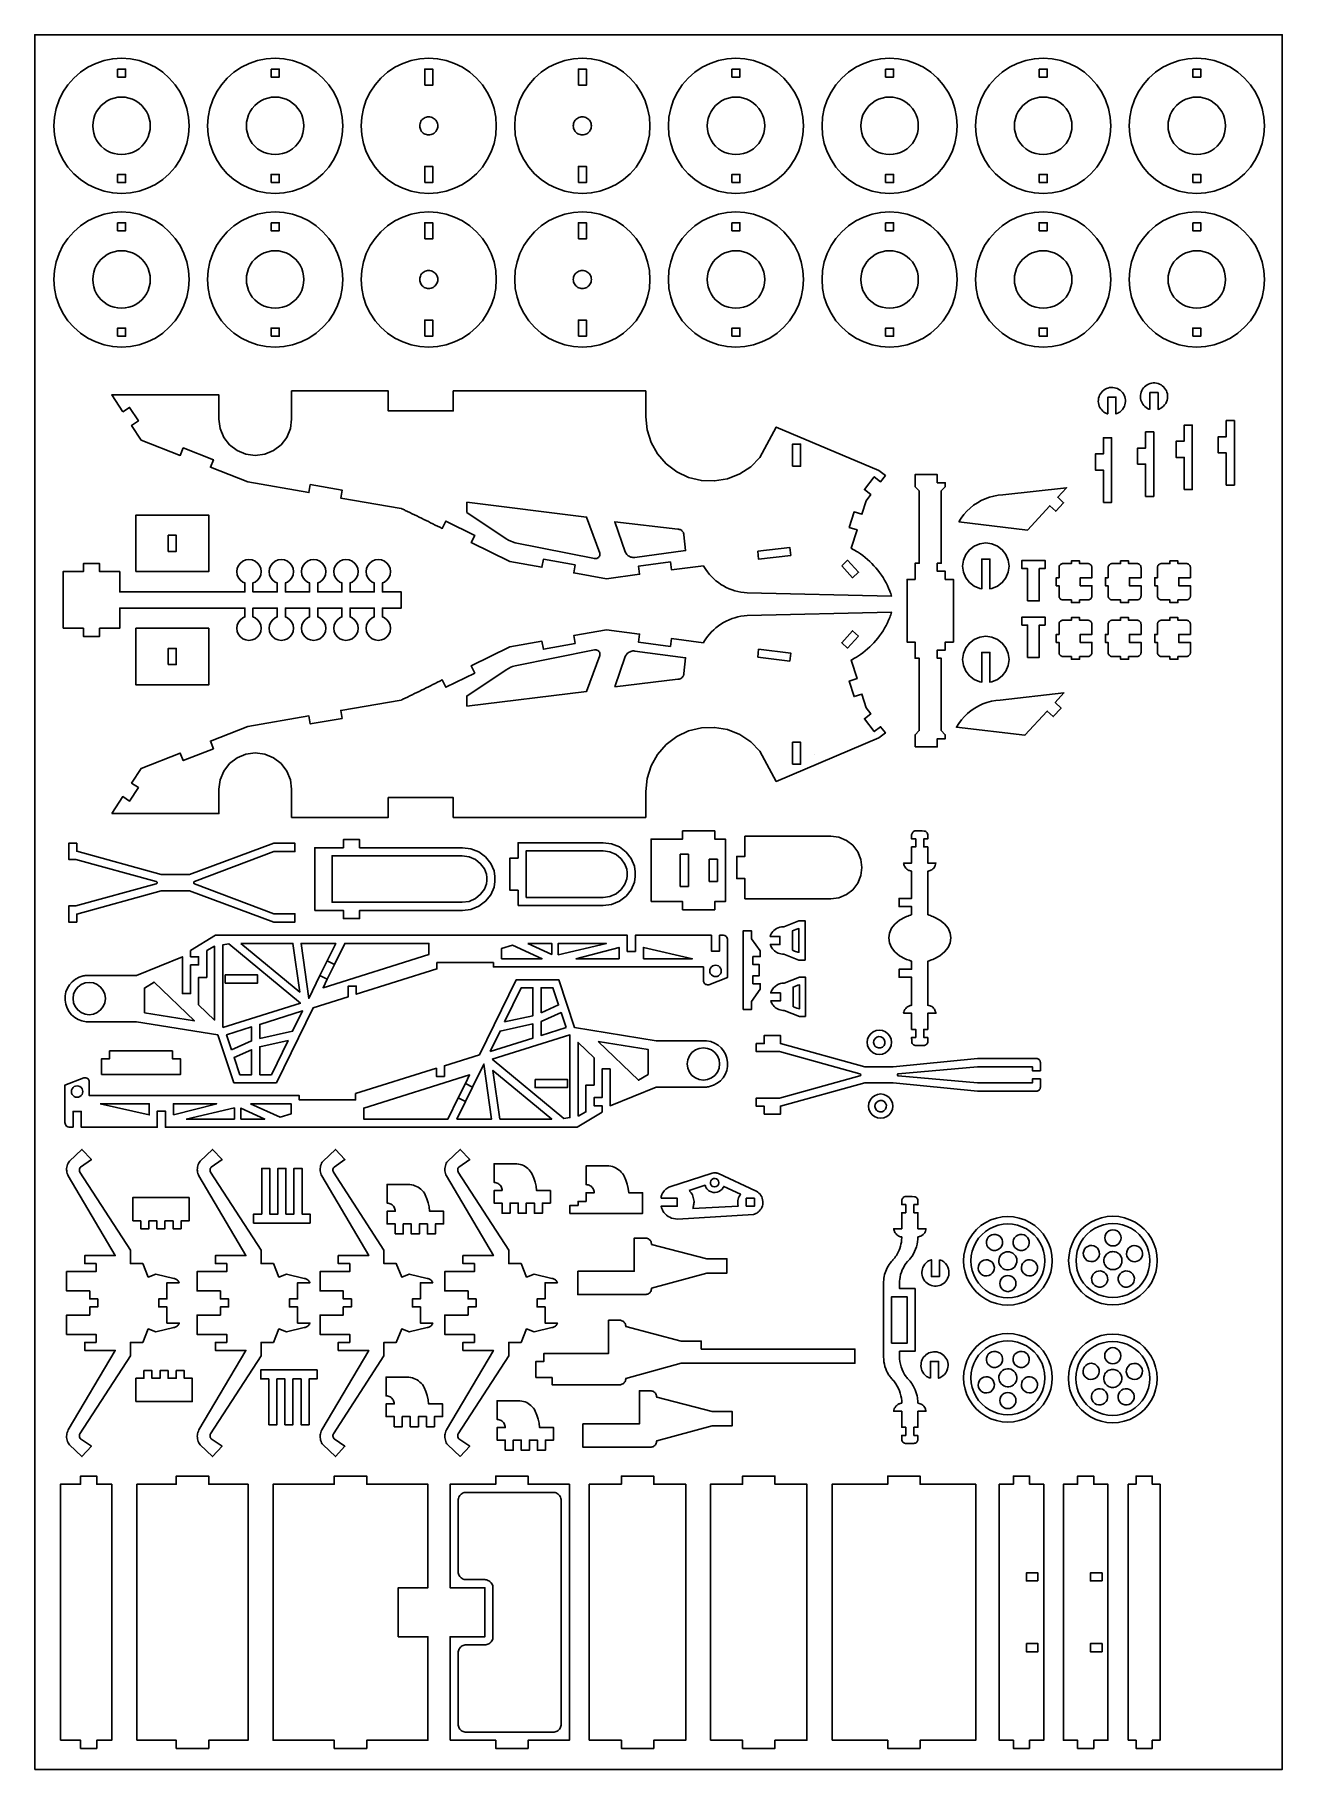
# Model space of a CAD drawing. Extents: x -691 to 1166, y -825 to 1756.
import ezdxf

# ---------------------------------------------------------------- set-up
doc = ezdxf.new("R2010")
doc.units = 0
doc.header["$MEASUREMENT"] = 0
doc.layers.get('0').update_dxf_attribs({"linetype": 'CONTINUOUS'})
doc.layers.add('ENGRAVE', color=1, linetype='CONTINUOUS')
doc.layers.add('LAYER_1', color=18, linetype='CONTINUOUS')

msp = doc.modelspace()

# ---------------------------------------------------------------- linework, layer by layer
msp.add_lwpolyline([(-691, -824.9), (-691, 1756), (1165.7, 1756), (1165.7, -824.9)], close=True)
at = {"layer": 'ENGRAVE'}
for points in [[(-48, 1060.4), (-48, 1045.3), (10.5, 1006.1), (14, 1004), (17.7, 1002.3), (20.3, 1001.3), (24.2, 1000.2), (142.1, 976.6), (143.4, 976.5), (144.6, 976.5), (145.8, 976.8), (146.9, 977.4), (147.9, 978.1), (148.8, 979), (149.5, 980), (149.9, 981.1), (150.2, 982.4), (150.2, 983.6), (150, 984.8), (130.3, 1038.2)], [(189.4, 983.9), (188.6, 985.2), (188, 986.5), (172.2, 1031.3), (266, 1020.2), (267.1, 1020.2), (268.3, 1020), (269.4, 1019.6), (270.4, 1019.2), (271.4, 1018.6), (272.3, 1017.8), (273.1, 1017), (273.8, 1016.1), (274.4, 1015.1), (274.8, 1014.1), (275.1, 1013), (275.3, 1011.9), (277.7, 988.4), (202.1, 978.2), (200.7, 978.1), (199.2, 978.2), (197.8, 978.4), (196.3, 978.8), (195, 979.3), (193.7, 980), (192.4, 980.8), (191.3, 981.7), (190.3, 982.8)], [(-48, 756.9), (130.3, 779), (150, 832.4), (150.2, 833.7), (150.2, 834.9), (149.9, 836.1), (149.5, 837.3), (148.8, 838.3), (147.9, 839.2), (146.9, 839.9), (145.8, 840.4), (144.6, 840.7), (143.4, 840.8), (142.1, 840.6), (24.2, 817.1), (20.3, 816), (17.7, 815), (14, 813.2), (10.5, 811.1), (-48, 772)], [(172.2, 785.9), (266, 797), (267.1, 797.1), (268.3, 797.3), (269.4, 797.6), (270.4, 798.1), (271.4, 798.7), (272.3, 799.4), (273.1, 800.2), (273.8, 801.1), (274.4, 802.1), (274.8, 803.2), (275.1, 804.3), (275.3, 805.4), (277.7, 828.9), (202.1, 839), (200.7, 839.1), (199.2, 839.1), (197.8, 838.9), (196.3, 838.5), (195, 838), (193.7, 837.3), (192.4, 836.5), (191.3, 835.6), (190.3, 834.5), (189.4, 833.3), (188.6, 832.1), (188, 830.8)], [(-447, 312.6), (-447, 353.3), (-434.9, 353.3), (-434.9, 393.3), (-423.3, 399.7), (-423.3, 289.9)], [(-411.2, 278.6), (-411.2, 401.7), (-402.1, 403.3), (-295.4, 315)], [(-384.2, 404), (-306.8, 404), (-296.6, 331.6)], [(-527.6, 300.6), (-453.2, 288.6), (-513.2, 346.3), (-527.6, 337.5)], [(-10.2, 231.6), (105.6, 267.9), (105.6, 144.8), (96.5, 143.3)], [(117.7, 146.9), (117.7, 256.7), (141.4, 233.9), (141.4, 193.2), (129.3, 193.2), (129.3, 153.3)], [(147.6, 257.9), (207.6, 200.3), (222.1, 209.1), (222.1, 245.9)], [(1.2, 142.5), (-9, 214.9), (78.6, 142.5)], [(729.8, -115.9), (736.2, -119.1), (743, -121.4), (750.1, -122.8), (757.3, -123.3), (764.4, -122.8), (771.5, -121.4), (778.3, -119.1), (784.8, -115.9), (790.7, -111.9), (796.2, -107.2), (800.9, -101.8), (804.9, -95.8), (808.1, -89.4), (810.4, -82.6), (811.8, -75.5), (812.3, -68.3), (811.8, -61.1), (810.4, -54.1), (808.1, -47.3), (804.9, -40.8), (800.9, -34.8), (796.2, -29.4), (790.7, -24.7), (784.8, -20.7), (778.3, -17.5), (771.5, -15.2), (764.4, -13.8), (757.3, -13.3), (750.1, -13.8), (743, -15.2), (736.2, -17.5), (729.8, -20.7), (723.8, -24.7), (718.4, -29.4), (713.6, -34.8), (709.6, -40.8), (706.5, -47.3), (704.1, -54.1), (702.7, -61.1), (702.3, -68.3), (702.7, -75.5), (704.1, -82.6), (706.5, -89.4), (709.6, -95.8), (713.6, -101.8), (718.4, -107.2), (723.8, -111.9)], [(880.2, -111.6), (874.8, -106.9), (870, -101.5), (866, -95.5), (862.9, -89), (860.6, -82.2), (859.2, -75.2), (858.7, -68), (859.2, -60.8), (860.6, -53.8), (862.9, -47), (866, -40.5), (870, -34.5), (874.8, -29.1), (880.2, -24.4), (886.2, -20.4), (892.6, -17.2), (899.4, -14.9), (906.5, -13.5), (913.7, -13), (920.9, -13.5), (927.9, -14.9), (934.7, -17.2), (941.2, -20.4), (947.2, -24.4), (952.6, -29.1), (957.3, -34.5), (961.3, -40.5), (964.5, -47), (966.8, -53.8), (968.2, -60.8), (968.7, -68), (968.2, -75.2), (966.8, -82.2), (964.5, -89), (961.3, -95.5), (957.3, -101.5), (952.6, -106.9), (947.2, -111.6), (941.2, -115.6), (934.7, -118.8), (927.9, -121.1), (920.9, -122.5), (913.7, -123), (906.5, -122.5), (899.4, -121.1), (892.6, -118.8), (886.2, -115.6)], [(723.8, -286), (729.8, -290), (736.2, -293.2), (743, -295.5), (750.1, -296.9), (757.3, -297.4), (764.4, -296.9), (771.5, -295.5), (778.3, -293.2), (784.8, -290), (790.7, -286), (796.2, -281.3), (800.9, -275.9), (804.9, -269.9), (808.1, -263.4), (810.4, -256.6), (811.8, -249.6), (812.3, -242.4), (811.8, -235.2), (810.4, -228.1), (808.1, -221.3), (804.9, -214.9), (800.9, -208.9), (796.2, -203.5), (790.7, -198.7), (784.8, -194.7), (778.3, -191.6), (771.5, -189.3), (764.4, -187.9), (757.3, -187.4), (750.1, -187.9), (743, -189.3), (736.2, -191.6), (729.8, -194.7), (723.8, -198.7), (718.4, -203.5), (713.6, -208.9), (709.6, -214.9), (706.5, -221.3), (704.1, -228.1), (702.7, -235.2), (702.3, -242.4), (702.7, -249.6), (704.1, -256.6), (706.5, -263.4), (709.6, -269.9), (713.6, -275.9), (718.4, -281.3)], [(885.9, -290.9), (879.9, -287), (874.5, -282.2), (869.8, -276.8), (865.8, -270.8), (862.6, -264.4), (860.3, -257.6), (858.9, -250.5), (858.4, -243.3), (858.9, -236.1), (860.3, -229.1), (862.6, -222.3), (865.8, -215.8), (869.8, -209.8), (874.5, -204.4), (879.9, -199.7), (885.9, -195.7), (892.3, -192.5), (899.2, -190.2), (906.2, -188.8), (913.4, -188.3), (920.6, -188.8), (927.6, -190.2), (934.4, -192.5), (940.9, -195.7), (946.9, -199.7), (952.3, -204.4), (957, -209.8), (961, -215.8), (964.2, -222.3), (966.5, -229.1), (967.9, -236.1), (968.4, -243.3), (967.9, -250.5), (966.5, -257.6), (964.2, -264.4), (961, -270.8), (957, -276.8), (952.3, -282.2), (946.9, -287), (940.9, -290.9), (934.4, -294.1), (927.6, -296.4), (920.6, -297.8), (913.4, -298.3), (906.2, -297.8), (899.2, -296.4), (892.3, -294.1)], [(-51.9, -769.2), (-50.3, -769.5), (-48.7, -769.6), (80.6, -769.6), (82.2, -769.5), (83.7, -769.2), (85.2, -768.7), (86.6, -768), (87.9, -767.1), (89.1, -766.1), (90.1, -764.9), (91, -763.6), (91.7, -762.2), (92.2, -760.7), (92.5, -759.2), (92.6, -757.6), (92.6, -424.8), (92.5, -423.3), (92.2, -421.7), (91.7, -420.2), (91, -418.8), (90.1, -417.5), (89.1, -416.3), (87.9, -415.3), (86.6, -414.4), (85.2, -413.7), (83.7, -413.2), (82.2, -412.9), (80.6, -412.8), (-48.7, -412.8), (-50.3, -412.9), (-51.9, -413.2), (-53.4, -413.7), (-54.8, -414.4), (-56.1, -415.3), (-57.3, -416.3), (-58.3, -417.5), (-59.2, -418.8), (-59.9, -420.2), (-60.4, -421.7), (-60.7, -423.3), (-60.8, -424.8), (-60.8, -530.7), (-60.7, -532.3), (-60.4, -533.8), (-59.9, -535.3), (-59.2, -536.7), (-58.3, -538), (-57.3, -539.2), (-56.1, -540.2), (-54.8, -541.1), (-53.4, -541.8), (-51.9, -542.3), (-50.3, -542.6), (-48.7, -542.7), (-21, -542.7), (-19.5, -542.8), (-17.9, -543.1), (-16.4, -543.7), (-15, -544.3), (-13.7, -545.2), (-12.5, -546.3), (-11.5, -547.4), (-10.6, -548.8), (-9.9, -550.2), (-9.4, -551.7), (-9.1, -553.2), (-9, -554.8), (-9, -627.7), (-9.1, -629.2), (-9.4, -630.8), (-9.9, -632.3), (-10.6, -633.7), (-11.5, -635), (-12.5, -636.2), (-13.7, -637.2), (-15, -638.1), (-16.4, -638.8), (-17.9, -639.3), (-19.5, -639.6), (-21, -639.7), (-48.7, -639.7), (-50.3, -639.8), (-51.9, -640.1), (-53.4, -640.6), (-54.8, -641.3), (-56.1, -642.2), (-57.3, -643.2), (-58.3, -644.4), (-59.2, -645.7), (-59.9, -647.1), (-60.4, -648.6), (-60.7, -650.2), (-60.8, -651.7), (-60.8, -757.6), (-60.7, -759.2), (-60.4, -760.7), (-59.9, -762.2), (-59.2, -763.6), (-58.3, -764.9), (-57.3, -766.1), (-56.1, -767.1), (-54.8, -768), (-53.4, -768.7)]]:
    msp.add_lwpolyline(points, close=True, dxfattribs=at)
for points in [[(-255.8, 377.8), (-243, 404), (-294.6, 404), (-283.1, 322.1), (-266.4, 356.2)], [(-255.6, 351), (-261.9, 338.1), (-104.4, 387.6), (-104.4, 404), (-229.6, 404), (-245, 372.6)], [(-50, 195.6), (-43.7, 208.4), (-201.2, 159), (-201.2, 142.5), (-76, 142.5), (-60.6, 174)], [(-39.2, 190.3), (-22.5, 224.4), (-11, 142.5), (-62.6, 142.5), (-49.8, 168.7)]]:
    msp.add_lwpolyline(points, dxfattribs=at)
at = {"layer": 'LAYER_1'}
for points in [[(-648.9, 1570.1), (-641.5, 1559.1), (-632.9, 1549.2), (-623, 1540.6), (-612, 1533.3), (-600.2, 1527.4), (-587.8, 1523.2), (-574.9, 1520.6), (-561.7, 1519.8), (-548.6, 1520.6), (-535.7, 1523.2), (-523.2, 1527.4), (-511.4, 1533.3), (-500.5, 1540.6), (-490.6, 1549.2), (-481.9, 1559.1), (-474.6, 1570.1), (-468.8, 1581.9), (-464.6, 1594.3), (-462, 1607.2), (-461.1, 1620.4), (-462, 1633.5), (-464.6, 1646.4), (-468.8, 1658.9), (-474.6, 1670.7), (-481.9, 1681.6), (-490.6, 1691.5), (-500.5, 1700.2), (-511.4, 1707.5), (-523.2, 1713.3), (-535.7, 1717.5), (-548.6, 1720.1), (-561.7, 1721), (-574.9, 1720.1), (-587.8, 1717.5), (-600.2, 1713.3), (-612, 1707.5), (-623, 1700.2), (-632.9, 1691.5), (-641.5, 1681.6), (-648.9, 1670.7), (-654.7, 1658.9), (-658.9, 1646.4), (-661.5, 1633.5), (-662.3, 1620.4), (-661.5, 1607.2), (-658.9, 1594.3), (-654.7, 1581.9)], [(-567.7, 1704.8), (-555.7, 1704.8), (-555.7, 1692.8), (-567.7, 1692.8)], [(-420.3, 1570.1), (-412.9, 1559.1), (-404.3, 1549.2), (-394.4, 1540.6), (-383.4, 1533.3), (-371.6, 1527.4), (-359.2, 1523.2), (-346.3, 1520.6), (-333.1, 1519.8), (-320, 1520.6), (-307.1, 1523.2), (-294.6, 1527.4), (-282.8, 1533.3), (-271.9, 1540.6), (-262, 1549.2), (-253.3, 1559.1), (-246, 1570.1), (-240.2, 1581.9), (-236, 1594.3), (-233.4, 1607.2), (-232.5, 1620.4), (-233.4, 1633.5), (-236, 1646.4), (-240.2, 1658.9), (-246, 1670.7), (-253.3, 1681.6), (-262, 1691.5), (-271.9, 1700.2), (-282.8, 1707.5), (-294.6, 1713.3), (-307.1, 1717.5), (-320, 1720.1), (-333.1, 1721), (-346.3, 1720.1), (-359.2, 1717.5), (-371.6, 1713.3), (-383.4, 1707.5), (-394.4, 1700.2), (-404.3, 1691.5), (-412.9, 1681.6), (-420.3, 1670.7), (-426.1, 1658.9), (-430.3, 1646.4), (-432.9, 1633.5), (-433.7, 1620.4), (-432.9, 1607.2), (-430.3, 1594.3), (-426.1, 1581.9)], [(-339.1, 1704.8), (-327.1, 1704.8), (-327.1, 1692.8), (-339.1, 1692.8)], [(-191.7, 1570.1), (-184.4, 1559.1), (-175.7, 1549.2), (-165.8, 1540.6), (-154.8, 1533.3), (-143, 1527.4), (-130.6, 1523.2), (-117.7, 1520.6), (-104.5, 1519.8), (-91.4, 1520.6), (-78.5, 1523.2), (-66.1, 1527.4), (-54.2, 1533.3), (-43.3, 1540.6), (-33.4, 1549.2), (-24.7, 1559.1), (-17.4, 1570.1), (-11.6, 1581.9), (-7.4, 1594.3), (-4.8, 1607.2), (-4, 1620.4), (-4.8, 1633.5), (-7.4, 1646.4), (-11.6, 1658.9), (-17.4, 1670.7), (-24.7, 1681.6), (-33.4, 1691.5), (-43.3, 1700.2), (-54.2, 1707.5), (-66.1, 1713.3), (-78.5, 1717.5), (-91.4, 1720.1), (-104.5, 1721), (-117.7, 1720.1), (-130.6, 1717.5), (-143, 1713.3), (-154.8, 1707.5), (-165.8, 1700.2), (-175.7, 1691.5), (-184.4, 1681.6), (-191.7, 1670.7), (-197.5, 1658.9), (-201.7, 1646.4), (-204.3, 1633.5), (-205.1, 1620.4), (-204.3, 1607.2), (-201.7, 1594.3), (-197.5, 1581.9)], [(-110.5, 1680.7), (-110.5, 1704.8), (-98.5, 1704.8), (-98.5, 1680.7)], [(36.9, 1570.1), (44.2, 1559.1), (52.9, 1549.2), (62.8, 1540.6), (73.8, 1533.3), (85.6, 1527.4), (98, 1523.2), (110.9, 1520.6), (124.1, 1519.8), (137.2, 1520.6), (150.1, 1523.2), (162.5, 1527.4), (174.3, 1533.3), (185.3, 1540.6), (195.2, 1549.2), (203.9, 1559.1), (211.2, 1570.1), (217, 1581.9), (221.2, 1594.3), (223.8, 1607.2), (224.6, 1620.4), (223.8, 1633.5), (221.2, 1646.4), (217, 1658.9), (211.2, 1670.7), (203.9, 1681.6), (195.2, 1691.5), (185.3, 1700.2), (174.3, 1707.5), (162.5, 1713.3), (150.1, 1717.5), (137.2, 1720.1), (124.1, 1721), (110.9, 1720.1), (98, 1717.5), (85.6, 1713.3), (73.8, 1707.5), (62.8, 1700.2), (52.9, 1691.5), (44.2, 1681.6), (36.9, 1670.7), (31.1, 1658.9), (26.9, 1646.4), (24.3, 1633.5), (23.5, 1620.4), (24.3, 1607.2), (26.9, 1594.3), (31.1, 1581.9)], [(118.1, 1680.7), (118.1, 1704.8), (130.1, 1704.8), (130.1, 1680.7)], [(265.5, 1570.1), (272.8, 1559.1), (281.5, 1549.2), (291.4, 1540.6), (302.4, 1533.3), (314.2, 1527.4), (326.6, 1523.2), (339.5, 1520.6), (352.6, 1519.8), (365.8, 1520.6), (378.7, 1523.2), (391.1, 1527.4), (402.9, 1533.3), (413.9, 1540.6), (423.8, 1549.2), (432.5, 1559.1), (439.8, 1570.1), (445.6, 1581.9), (449.8, 1594.3), (452.4, 1607.2), (453.2, 1620.4), (452.4, 1633.5), (449.8, 1646.4), (445.6, 1658.9), (439.8, 1670.7), (432.5, 1681.6), (423.8, 1691.5), (413.9, 1700.2), (402.9, 1707.5), (391.1, 1713.3), (378.7, 1717.5), (365.8, 1720.1), (352.6, 1721), (339.5, 1720.1), (326.6, 1717.5), (314.2, 1713.3), (302.4, 1707.5), (291.4, 1700.2), (281.5, 1691.5), (272.8, 1681.6), (265.5, 1670.7), (259.7, 1658.9), (255.5, 1646.4), (252.9, 1633.5), (252.1, 1620.4), (252.9, 1607.2), (255.5, 1594.3), (259.7, 1581.9)], [(346.7, 1704.8), (358.6, 1704.8), (358.6, 1692.8), (346.7, 1692.8)], [(501.4, 1559.1), (510.1, 1549.2), (520, 1540.6), (530.9, 1533.3), (542.7, 1527.4), (555.2, 1523.2), (568.1, 1520.6), (581.2, 1519.8), (594.4, 1520.6), (607.3, 1523.2), (619.7, 1527.4), (631.5, 1533.3), (642.5, 1540.6), (652.4, 1549.2), (661.1, 1559.1), (668.4, 1570.1), (674.2, 1581.9), (678.4, 1594.3), (681, 1607.2), (681.8, 1620.4), (681, 1633.5), (678.4, 1646.4), (674.2, 1658.9), (668.4, 1670.7), (661.1, 1681.6), (652.4, 1691.5), (642.5, 1700.2), (631.5, 1707.5), (619.7, 1713.3), (607.3, 1717.5), (594.4, 1720.1), (581.2, 1721), (568.1, 1720.1), (555.2, 1717.5), (542.7, 1713.3), (530.9, 1707.5), (520, 1700.2), (510.1, 1691.5), (501.4, 1681.6), (494.1, 1670.7), (488.3, 1658.9), (484.1, 1646.4), (481.5, 1633.5), (480.7, 1620.4), (481.5, 1607.2), (484.1, 1594.3), (488.3, 1581.9), (494.1, 1570.1)], [(575.2, 1704.8), (587.2, 1704.8), (587.2, 1692.8), (575.2, 1692.8)], [(730, 1559.1), (738.7, 1549.2), (748.6, 1540.6), (759.5, 1533.3), (771.3, 1527.4), (783.8, 1523.2), (796.7, 1520.6), (809.8, 1519.8), (823, 1520.6), (835.9, 1523.2), (848.3, 1527.4), (860.1, 1533.3), (871.1, 1540.6), (881, 1549.2), (889.6, 1559.1), (897, 1570.1), (902.8, 1581.9), (907, 1594.3), (909.6, 1607.2), (910.4, 1620.4), (909.6, 1633.5), (907, 1646.4), (902.8, 1658.9), (897, 1670.7), (889.6, 1681.6), (881, 1691.5), (871.1, 1700.2), (860.1, 1707.5), (848.3, 1713.3), (835.9, 1717.5), (823, 1720.1), (809.8, 1721), (796.7, 1720.1), (783.8, 1717.5), (771.3, 1713.3), (759.5, 1707.5), (748.6, 1700.2), (738.7, 1691.5), (730, 1681.6), (722.7, 1670.7), (716.9, 1658.9), (712.7, 1646.4), (710.1, 1633.5), (709.2, 1620.4), (710.1, 1607.2), (712.7, 1594.3), (716.9, 1581.9), (722.7, 1570.1)], [(803.8, 1704.8), (815.8, 1704.8), (815.8, 1692.8), (803.8, 1692.8)], [(958.6, 1559.1), (967.3, 1549.2), (977.2, 1540.6), (988.1, 1533.3), (999.9, 1527.4), (1012.4, 1523.2), (1025.3, 1520.6), (1038.4, 1519.8), (1051.6, 1520.6), (1064.5, 1523.2), (1076.9, 1527.4), (1088.7, 1533.3), (1099.7, 1540.6), (1109.6, 1549.2), (1118.2, 1559.1), (1125.6, 1570.1), (1131.4, 1581.9), (1135.6, 1594.3), (1138.2, 1607.2), (1139, 1620.4), (1138.2, 1633.5), (1135.6, 1646.4), (1131.4, 1658.9), (1125.6, 1670.7), (1118.2, 1681.6), (1109.6, 1691.5), (1099.7, 1700.2), (1088.7, 1707.5), (1076.9, 1713.3), (1064.5, 1717.5), (1051.6, 1720.1), (1038.4, 1721), (1025.3, 1720.1), (1012.4, 1717.5), (999.9, 1713.3), (988.1, 1707.5), (977.2, 1700.2), (967.3, 1691.5), (958.6, 1681.6), (951.3, 1670.7), (945.5, 1658.9), (941.3, 1646.4), (938.7, 1633.5), (937.8, 1620.4), (938.7, 1607.2), (941.3, 1594.3), (945.5, 1581.9), (951.3, 1570.1)], [(1032.4, 1704.8), (1044.4, 1704.8), (1044.4, 1692.8), (1032.4, 1692.8)], [(-601.3, 1604), (-598.8, 1599), (-595.7, 1594.3), (-592, 1590.1), (-587.8, 1586.4), (-583.1, 1583.3), (-578.1, 1580.9), (-572.8, 1579.1), (-567.3, 1578), (-561.7, 1577.6), (-556.2, 1578), (-550.7, 1579.1), (-545.4, 1580.9), (-540.4, 1583.3), (-535.7, 1586.4), (-531.5, 1590.1), (-527.8, 1594.3), (-524.7, 1599), (-522.2, 1604), (-520.4, 1609.3), (-519.3, 1614.8), (-519, 1620.4), (-519.3, 1626), (-520.4, 1631.4), (-522.2, 1636.7), (-524.7, 1641.8), (-527.8, 1646.4), (-531.5, 1650.6), (-535.7, 1654.3), (-540.4, 1657.4), (-545.4, 1659.9), (-550.7, 1661.7), (-556.2, 1662.8), (-561.7, 1663.2), (-567.3, 1662.8), (-572.8, 1661.7), (-578.1, 1659.9), (-583.1, 1657.4), (-587.8, 1654.3), (-592, 1650.6), (-595.7, 1646.4), (-598.8, 1641.8), (-601.3, 1636.7), (-603.1, 1631.4), (-604.1, 1626), (-604.5, 1620.4), (-604.1, 1614.8), (-603.1, 1609.3)], [(-372.7, 1604), (-370.2, 1599), (-367.1, 1594.3), (-363.4, 1590.1), (-359.2, 1586.4), (-354.5, 1583.3), (-349.5, 1580.9), (-344.2, 1579.1), (-338.7, 1578), (-333.1, 1577.6), (-327.6, 1578), (-322.1, 1579.1), (-316.8, 1580.9), (-311.8, 1583.3), (-307.1, 1586.4), (-302.9, 1590.1), (-299.2, 1594.3), (-296.1, 1599), (-293.6, 1604), (-291.8, 1609.3), (-290.7, 1614.8), (-290.4, 1620.4), (-290.7, 1626), (-291.8, 1631.4), (-293.6, 1636.7), (-296.1, 1641.8), (-299.2, 1646.4), (-302.9, 1650.6), (-307.1, 1654.3), (-311.8, 1657.4), (-316.8, 1659.9), (-322.1, 1661.7), (-327.6, 1662.8), (-333.1, 1663.2), (-338.7, 1662.8), (-344.2, 1661.7), (-349.5, 1659.9), (-354.5, 1657.4), (-359.2, 1654.3), (-363.4, 1650.6), (-367.1, 1646.4), (-370.2, 1641.8), (-372.7, 1636.7), (-374.5, 1631.4), (-375.6, 1626), (-375.9, 1620.4), (-375.6, 1614.8), (-374.5, 1609.3)], [(313.1, 1604), (315.6, 1599), (318.7, 1594.3), (322.4, 1590.1), (326.6, 1586.4), (331.3, 1583.3), (336.3, 1580.9), (341.6, 1579.1), (347.1, 1578), (352.6, 1577.6), (358.2, 1578), (363.7, 1579.1), (369, 1580.9), (374, 1583.3), (378.7, 1586.4), (382.9, 1590.1), (386.6, 1594.3), (389.7, 1599), (392.2, 1604), (394, 1609.3), (395.1, 1614.8), (395.4, 1620.4), (395.1, 1626), (394, 1631.4), (392.2, 1636.7), (389.7, 1641.8), (386.6, 1646.4), (382.9, 1650.6), (378.7, 1654.3), (374, 1657.4), (369, 1659.9), (363.7, 1661.7), (358.2, 1662.8), (352.6, 1663.2), (347.1, 1662.8), (341.6, 1661.7), (336.3, 1659.9), (331.3, 1657.4), (326.6, 1654.3), (322.4, 1650.6), (318.7, 1646.4), (315.6, 1641.8), (313.1, 1636.7), (311.3, 1631.4), (310.2, 1626), (309.9, 1620.4), (310.2, 1614.8), (311.3, 1609.3)], [(544.2, 1599), (547.3, 1594.3), (551, 1590.1), (555.2, 1586.4), (559.9, 1583.3), (564.9, 1580.9), (570.2, 1579.1), (575.7, 1578), (581.2, 1577.6), (586.8, 1578), (592.3, 1579.1), (597.6, 1580.9), (602.6, 1583.3), (607.3, 1586.4), (611.5, 1590.1), (615.2, 1594.3), (618.3, 1599), (620.8, 1604), (622.6, 1609.3), (623.7, 1614.8), (624, 1620.4), (623.7, 1626), (622.6, 1631.4), (620.8, 1636.7), (618.3, 1641.8), (615.2, 1646.4), (611.5, 1650.6), (607.3, 1654.3), (602.6, 1657.4), (597.6, 1659.9), (592.3, 1661.7), (586.8, 1662.8), (581.2, 1663.2), (575.7, 1662.8), (570.2, 1661.7), (564.9, 1659.9), (559.9, 1657.4), (555.2, 1654.3), (551, 1650.6), (547.3, 1646.4), (544.2, 1641.8), (541.7, 1636.7), (539.9, 1631.4), (538.8, 1626), (538.5, 1620.4), (538.8, 1614.8), (539.9, 1609.3), (541.7, 1604)], [(772.8, 1599), (775.9, 1594.3), (779.6, 1590.1), (783.8, 1586.4), (788.5, 1583.3), (793.5, 1580.9), (798.8, 1579.1), (804.3, 1578), (809.8, 1577.6), (815.4, 1578), (820.9, 1579.1), (826.2, 1580.9), (831.2, 1583.3), (835.9, 1586.4), (840.1, 1590.1), (843.8, 1594.3), (846.9, 1599), (849.4, 1604), (851.2, 1609.3), (852.3, 1614.8), (852.6, 1620.4), (852.3, 1626), (851.2, 1631.4), (849.4, 1636.7), (846.9, 1641.8), (843.8, 1646.4), (840.1, 1650.6), (835.9, 1654.3), (831.2, 1657.4), (826.2, 1659.9), (820.9, 1661.7), (815.4, 1662.8), (809.8, 1663.2), (804.3, 1662.8), (798.8, 1661.7), (793.5, 1659.9), (788.5, 1657.4), (783.8, 1654.3), (779.6, 1650.6), (775.9, 1646.4), (772.8, 1641.8), (770.3, 1636.7), (768.5, 1631.4), (767.4, 1626), (767.1, 1620.4), (767.4, 1614.8), (768.5, 1609.3), (770.3, 1604)], [(1004.5, 1594.3), (1008.2, 1590.1), (1012.4, 1586.4), (1017, 1583.3), (1022.1, 1580.9), (1027.4, 1579.1), (1032.9, 1578), (1038.4, 1577.6), (1044, 1578), (1049.5, 1579.1), (1054.8, 1580.9), (1059.8, 1583.3), (1064.5, 1586.4), (1068.7, 1590.1), (1072.4, 1594.3), (1075.5, 1599), (1078, 1604), (1079.8, 1609.3), (1080.8, 1614.8), (1081.2, 1620.4), (1080.8, 1626), (1079.8, 1631.4), (1078, 1636.7), (1075.5, 1641.8), (1072.4, 1646.4), (1068.7, 1650.6), (1064.5, 1654.3), (1059.8, 1657.4), (1054.8, 1659.9), (1049.5, 1661.7), (1044, 1662.8), (1038.4, 1663.2), (1032.9, 1662.8), (1027.4, 1661.7), (1022.1, 1659.9), (1017, 1657.4), (1012.4, 1654.3), (1008.2, 1650.6), (1004.5, 1646.4), (1001.4, 1641.8), (998.9, 1636.7), (997.1, 1631.4), (996, 1626), (995.7, 1620.4), (996, 1614.8), (997.1, 1609.3), (998.9, 1604), (1001.4, 1599)], [(-117, 1615.2), (-116.2, 1613.7), (-115.2, 1612.2), (-114.1, 1610.9), (-112.7, 1609.7), (-111.3, 1608.7), (-109.7, 1608), (-108, 1607.4), (-106.3, 1607), (-104.5, 1606.9), (-102.8, 1607), (-101.1, 1607.4), (-99.4, 1608), (-97.8, 1608.7), (-96.4, 1609.7), (-95, 1610.9), (-93.9, 1612.2), (-92.9, 1613.7), (-92.1, 1615.2), (-91.6, 1616.9), (-91.2, 1618.6), (-91.1, 1620.4), (-91.2, 1622.1), (-91.6, 1623.9), (-92.1, 1625.5), (-92.9, 1627.1), (-93.9, 1628.6), (-95, 1629.9), (-96.4, 1631), (-97.8, 1632), (-99.4, 1632.8), (-101.1, 1633.4), (-102.8, 1633.7), (-104.5, 1633.8), (-106.3, 1633.7), (-108, 1633.4), (-109.7, 1632.8), (-111.3, 1632), (-112.7, 1631), (-114.1, 1629.9), (-115.2, 1628.6), (-116.2, 1627.1), (-117, 1625.5), (-117.5, 1623.9), (-117.9, 1622.1), (-118, 1620.4), (-117.9, 1618.6), (-117.5, 1616.9)], [(111.6, 1615.2), (112.4, 1613.7), (113.4, 1612.2), (114.5, 1610.9), (115.9, 1609.7), (117.3, 1608.7), (118.9, 1608), (120.6, 1607.4), (122.3, 1607), (124.1, 1606.9), (125.8, 1607), (127.5, 1607.4), (129.2, 1608), (130.8, 1608.7), (132.2, 1609.7), (133.6, 1610.9), (134.7, 1612.2), (135.7, 1613.7), (136.5, 1615.2), (137, 1616.9), (137.4, 1618.6), (137.5, 1620.4), (137.4, 1622.1), (137, 1623.9), (136.5, 1625.5), (135.7, 1627.1), (134.7, 1628.6), (133.6, 1629.9), (132.2, 1631), (130.8, 1632), (129.2, 1632.8), (127.5, 1633.4), (125.8, 1633.7), (124.1, 1633.8), (122.3, 1633.7), (120.6, 1633.4), (118.9, 1632.8), (117.3, 1632), (115.9, 1631), (114.5, 1629.9), (113.4, 1628.6), (112.4, 1627.1), (111.6, 1625.5), (111.1, 1623.9), (110.7, 1622.1), (110.6, 1620.4), (110.7, 1618.6), (111.1, 1616.9)], [(-110.5, 1536), (-98.5, 1536), (-98.5, 1560), (-110.5, 1560)], [(118.1, 1536), (130.1, 1536), (130.1, 1560), (118.1, 1560)], [(-567.7, 1536), (-555.7, 1536), (-555.7, 1548), (-567.7, 1548)], [(-339.1, 1536), (-327.1, 1536), (-327.1, 1548), (-339.1, 1548)], [(346.7, 1536), (358.6, 1536), (358.6, 1548), (346.7, 1548)], [(575.2, 1536), (587.2, 1536), (587.2, 1548), (575.2, 1548)], [(803.8, 1536), (815.8, 1536), (815.8, 1548), (803.8, 1548)], [(1032.4, 1536), (1044.4, 1536), (1044.4, 1548), (1032.4, 1548)], [(-648.9, 1341.5), (-641.5, 1330.5), (-632.9, 1320.6), (-623, 1312), (-612, 1304.7), (-600.2, 1298.8), (-587.8, 1294.6), (-574.9, 1292), (-561.7, 1291.2), (-548.6, 1292), (-535.7, 1294.6), (-523.2, 1298.8), (-511.4, 1304.7), (-500.5, 1312), (-490.6, 1320.6), (-481.9, 1330.5), (-474.6, 1341.5), (-468.8, 1353.3), (-464.6, 1365.7), (-462, 1378.6), (-461.1, 1391.8), (-462, 1404.9), (-464.6, 1417.8), (-468.8, 1430.3), (-474.6, 1442.1), (-481.9, 1453), (-490.6, 1462.9), (-500.5, 1471.6), (-511.4, 1478.9), (-523.2, 1484.7), (-535.7, 1488.9), (-548.6, 1491.5), (-561.7, 1492.4), (-574.9, 1491.5), (-587.8, 1488.9), (-600.2, 1484.7), (-612, 1478.9), (-623, 1471.6), (-632.9, 1462.9), (-641.5, 1453), (-648.9, 1442.1), (-654.7, 1430.3), (-658.9, 1417.8), (-661.5, 1404.9), (-662.3, 1391.8), (-661.5, 1378.6), (-658.9, 1365.7), (-654.7, 1353.3)], [(-567.7, 1476.2), (-555.7, 1476.2), (-555.7, 1464.2), (-567.7, 1464.2)], [(-420.3, 1341.5), (-412.9, 1330.5), (-404.3, 1320.6), (-394.4, 1312), (-383.4, 1304.7), (-371.6, 1298.8), (-359.2, 1294.6), (-346.3, 1292), (-333.1, 1291.2), (-320, 1292), (-307.1, 1294.6), (-294.6, 1298.8), (-282.8, 1304.7), (-271.9, 1312), (-262, 1320.6), (-253.3, 1330.5), (-246, 1341.5), (-240.2, 1353.3), (-236, 1365.7), (-233.4, 1378.6), (-232.5, 1391.8), (-233.4, 1404.9), (-236, 1417.8), (-240.2, 1430.3), (-246, 1442.1), (-253.3, 1453), (-262, 1462.9), (-271.9, 1471.6), (-282.8, 1478.9), (-294.6, 1484.7), (-307.1, 1488.9), (-320, 1491.5), (-333.1, 1492.4), (-346.3, 1491.5), (-359.2, 1488.9), (-371.6, 1484.7), (-383.4, 1478.9), (-394.4, 1471.6), (-404.3, 1462.9), (-412.9, 1453), (-420.3, 1442.1), (-426.1, 1430.3), (-430.3, 1417.8), (-432.9, 1404.9), (-433.7, 1391.8), (-432.9, 1378.6), (-430.3, 1365.7), (-426.1, 1353.3)], [(-339.1, 1476.2), (-327.1, 1476.2), (-327.1, 1464.2), (-339.1, 1464.2)], [(-191.7, 1341.5), (-184.4, 1330.5), (-175.7, 1320.6), (-165.8, 1312), (-154.8, 1304.7), (-143, 1298.8), (-130.6, 1294.6), (-117.7, 1292), (-104.5, 1291.2), (-91.4, 1292), (-78.5, 1294.6), (-66.1, 1298.8), (-54.2, 1304.7), (-43.3, 1312), (-33.4, 1320.6), (-24.7, 1330.5), (-17.4, 1341.5), (-11.6, 1353.3), (-7.4, 1365.7), (-4.8, 1378.6), (-4, 1391.8), (-4.8, 1404.9), (-7.4, 1417.8), (-11.6, 1430.3), (-17.4, 1442.1), (-24.7, 1453), (-33.4, 1462.9), (-43.3, 1471.6), (-54.2, 1478.9), (-66.1, 1484.7), (-78.5, 1488.9), (-91.4, 1491.5), (-104.5, 1492.4), (-117.7, 1491.5), (-130.6, 1488.9), (-143, 1484.7), (-154.8, 1478.9), (-165.8, 1471.6), (-175.7, 1462.9), (-184.4, 1453), (-191.7, 1442.1), (-197.5, 1430.3), (-201.7, 1417.8), (-204.3, 1404.9), (-205.1, 1391.8), (-204.3, 1378.6), (-201.7, 1365.7), (-197.5, 1353.3)], [(-110.5, 1452.1), (-110.5, 1476.2), (-98.5, 1476.2), (-98.5, 1452.1)], [(44.2, 1330.5), (52.9, 1320.6), (62.8, 1312), (73.8, 1304.7), (85.6, 1298.8), (98, 1294.6), (110.9, 1292), (124.1, 1291.2), (137.2, 1292), (150.1, 1294.6), (162.5, 1298.8), (174.3, 1304.7), (185.3, 1312), (195.2, 1320.6), (203.9, 1330.5), (211.2, 1341.5), (217, 1353.3), (221.2, 1365.7), (223.8, 1378.6), (224.6, 1391.8), (223.8, 1404.9), (221.2, 1417.8), (217, 1430.3), (211.2, 1442.1), (203.9, 1453), (195.2, 1462.9), (185.3, 1471.6), (174.3, 1478.9), (162.5, 1484.7), (150.1, 1488.9), (137.2, 1491.5), (124.1, 1492.4), (110.9, 1491.5), (98, 1488.9), (85.6, 1484.7), (73.8, 1478.9), (62.8, 1471.6), (52.9, 1462.9), (44.2, 1453), (36.9, 1442.1), (31.1, 1430.3), (26.9, 1417.8), (24.3, 1404.9), (23.5, 1391.8), (24.3, 1378.6), (26.9, 1365.7), (31.1, 1353.3), (36.9, 1341.5)], [(118.1, 1452.1), (118.1, 1476.2), (130.1, 1476.2), (130.1, 1452.1)], [(272.8, 1330.5), (281.5, 1320.6), (291.4, 1312), (302.4, 1304.7), (314.2, 1298.8), (326.6, 1294.6), (339.5, 1292), (352.6, 1291.2), (365.8, 1292), (378.7, 1294.6), (391.1, 1298.8), (402.9, 1304.7), (413.9, 1312), (423.8, 1320.6), (432.5, 1330.5), (439.8, 1341.5), (445.6, 1353.3), (449.8, 1365.7), (452.4, 1378.6), (453.2, 1391.8), (452.4, 1404.9), (449.8, 1417.8), (445.6, 1430.3), (439.8, 1442.1), (432.5, 1453), (423.8, 1462.9), (413.9, 1471.6), (402.9, 1478.9), (391.1, 1484.7), (378.7, 1488.9), (365.8, 1491.5), (352.6, 1492.4), (339.5, 1491.5), (326.6, 1488.9), (314.2, 1484.7), (302.4, 1478.9), (291.4, 1471.6), (281.5, 1462.9), (272.8, 1453), (265.5, 1442.1), (259.7, 1430.3), (255.5, 1417.8), (252.9, 1404.9), (252.1, 1391.8), (252.9, 1378.6), (255.5, 1365.7), (259.7, 1353.3), (265.5, 1341.5)], [(346.7, 1476.2), (358.6, 1476.2), (358.6, 1464.2), (346.7, 1464.2)], [(501.4, 1330.5), (510.1, 1320.6), (520, 1312), (530.9, 1304.7), (542.7, 1298.8), (555.2, 1294.6), (568.1, 1292), (581.2, 1291.2), (594.4, 1292), (607.3, 1294.6), (619.7, 1298.8), (631.5, 1304.7), (642.5, 1312), (652.4, 1320.6), (661.1, 1330.5), (668.4, 1341.5), (674.2, 1353.3), (678.4, 1365.7), (681, 1378.6), (681.8, 1391.8), (681, 1404.9), (678.4, 1417.8), (674.2, 1430.3), (668.4, 1442.1), (661.1, 1453), (652.4, 1462.9), (642.5, 1471.6), (631.5, 1478.9), (619.7, 1484.7), (607.3, 1488.9), (594.4, 1491.5), (581.2, 1492.4), (568.1, 1491.5), (555.2, 1488.9), (542.7, 1484.7), (530.9, 1478.9), (520, 1471.6), (510.1, 1462.9), (501.4, 1453), (494.1, 1442.1), (488.3, 1430.3), (484.1, 1417.8), (481.5, 1404.9), (480.7, 1391.8), (481.5, 1378.6), (484.1, 1365.7), (488.3, 1353.3), (494.1, 1341.5)], [(575.2, 1476.2), (587.2, 1476.2), (587.2, 1464.2), (575.2, 1464.2)], [(738.7, 1320.6), (748.6, 1312), (759.5, 1304.7), (771.3, 1298.8), (783.8, 1294.6), (796.7, 1292), (809.8, 1291.2), (823, 1292), (835.9, 1294.6), (848.3, 1298.8), (860.1, 1304.7), (871.1, 1312), (881, 1320.6), (889.6, 1330.5), (897, 1341.5), (902.8, 1353.3), (907, 1365.7), (909.6, 1378.6), (910.4, 1391.8), (909.6, 1404.9), (907, 1417.8), (902.8, 1430.3), (897, 1442.1), (889.6, 1453), (881, 1462.9), (871.1, 1471.6), (860.1, 1478.9), (848.3, 1484.7), (835.9, 1488.9), (823, 1491.5), (809.8, 1492.4), (796.7, 1491.5), (783.8, 1488.9), (771.3, 1484.7), (759.5, 1478.9), (748.6, 1471.6), (738.7, 1462.9), (730, 1453), (722.7, 1442.1), (716.9, 1430.3), (712.7, 1417.8), (710.1, 1404.9), (709.2, 1391.8), (710.1, 1378.6), (712.7, 1365.7), (716.9, 1353.3), (722.7, 1341.5), (730, 1330.5)], [(803.8, 1464.2), (803.8, 1476.2), (815.8, 1476.2), (815.8, 1464.2)], [(977.2, 1312), (988.1, 1304.7), (999.9, 1298.8), (1012.4, 1294.6), (1025.3, 1292), (1038.4, 1291.2), (1051.6, 1292), (1064.5, 1294.6), (1076.9, 1298.8), (1088.7, 1304.7), (1099.7, 1312), (1109.6, 1320.6), (1118.2, 1330.5), (1125.6, 1341.5), (1131.4, 1353.3), (1135.6, 1365.7), (1138.2, 1378.6), (1139, 1391.8), (1138.2, 1404.9), (1135.6, 1417.8), (1131.4, 1430.3), (1125.6, 1442.1), (1118.2, 1453), (1109.6, 1462.9), (1099.7, 1471.6), (1088.7, 1478.9), (1076.9, 1484.7), (1064.5, 1488.9), (1051.6, 1491.5), (1038.4, 1492.4), (1025.3, 1491.5), (1012.4, 1488.9), (999.9, 1484.7), (988.1, 1478.9), (977.2, 1471.6), (967.3, 1462.9), (958.6, 1453), (951.3, 1442.1), (945.5, 1430.3), (941.3, 1417.8), (938.7, 1404.9), (937.8, 1391.8), (938.7, 1378.6), (941.3, 1365.7), (945.5, 1353.3), (951.3, 1341.5), (958.6, 1330.5), (967.3, 1320.6)], [(1032.4, 1476.2), (1044.4, 1476.2), (1044.4, 1464.2), (1032.4, 1464.2)], [(-601.3, 1375.4), (-598.8, 1370.4), (-595.7, 1365.7), (-592, 1361.5), (-587.8, 1357.8), (-583.1, 1354.7), (-578.1, 1352.3), (-572.8, 1350.5), (-567.3, 1349.4), (-561.7, 1349), (-556.2, 1349.4), (-550.7, 1350.5), (-545.4, 1352.3), (-540.4, 1354.7), (-535.7, 1357.8), (-531.5, 1361.5), (-527.8, 1365.7), (-524.7, 1370.4), (-522.2, 1375.4), (-520.4, 1380.7), (-519.3, 1386.2), (-519, 1391.8), (-519.3, 1397.4), (-520.4, 1402.8), (-522.2, 1408.1), (-524.7, 1413.2), (-527.8, 1417.8), (-531.5, 1422), (-535.7, 1425.7), (-540.4, 1428.8), (-545.4, 1431.3), (-550.7, 1433.1), (-556.2, 1434.2), (-561.7, 1434.6), (-567.3, 1434.2), (-572.8, 1433.1), (-578.1, 1431.3), (-583.1, 1428.8), (-587.8, 1425.7), (-592, 1422), (-595.7, 1417.8), (-598.8, 1413.2), (-601.3, 1408.1), (-603.1, 1402.8), (-604.1, 1397.4), (-604.5, 1391.8), (-604.1, 1386.2), (-603.1, 1380.7)], [(-372.7, 1375.4), (-370.2, 1370.4), (-367.1, 1365.7), (-363.4, 1361.5), (-359.2, 1357.8), (-354.5, 1354.7), (-349.5, 1352.3), (-344.2, 1350.5), (-338.7, 1349.4), (-333.1, 1349), (-327.6, 1349.4), (-322.1, 1350.5), (-316.8, 1352.3), (-311.8, 1354.7), (-307.1, 1357.8), (-302.9, 1361.5), (-299.2, 1365.7), (-296.1, 1370.4), (-293.6, 1375.4), (-291.8, 1380.7), (-290.7, 1386.2), (-290.4, 1391.8), (-290.7, 1397.4), (-291.8, 1402.8), (-293.6, 1408.1), (-296.1, 1413.2), (-299.2, 1417.8), (-302.9, 1422), (-307.1, 1425.7), (-311.8, 1428.8), (-316.8, 1431.3), (-322.1, 1433.1), (-327.6, 1434.2), (-333.1, 1434.6), (-338.7, 1434.2), (-344.2, 1433.1), (-349.5, 1431.3), (-354.5, 1428.8), (-359.2, 1425.7), (-363.4, 1422), (-367.1, 1417.8), (-370.2, 1413.2), (-372.7, 1408.1), (-374.5, 1402.8), (-375.6, 1397.4), (-375.9, 1391.8), (-375.6, 1386.2), (-374.5, 1380.7)], [(315.6, 1370.4), (318.7, 1365.7), (322.4, 1361.5), (326.6, 1357.8), (331.3, 1354.7), (336.3, 1352.3), (341.6, 1350.5), (347.1, 1349.4), (352.6, 1349), (358.2, 1349.4), (363.7, 1350.5), (369, 1352.3), (374, 1354.7), (378.7, 1357.8), (382.9, 1361.5), (386.6, 1365.7), (389.7, 1370.4), (392.2, 1375.4), (394, 1380.7), (395.1, 1386.2), (395.4, 1391.8), (395.1, 1397.4), (394, 1402.8), (392.2, 1408.1), (389.7, 1413.2), (386.6, 1417.8), (382.9, 1422), (378.7, 1425.7), (374, 1428.8), (369, 1431.3), (363.7, 1433.1), (358.2, 1434.2), (352.6, 1434.6), (347.1, 1434.2), (341.6, 1433.1), (336.3, 1431.3), (331.3, 1428.8), (326.6, 1425.7), (322.4, 1422), (318.7, 1417.8), (315.6, 1413.2), (313.1, 1408.1), (311.3, 1402.8), (310.2, 1397.4), (309.9, 1391.8), (310.2, 1386.2), (311.3, 1380.7), (313.1, 1375.4)], [(544.2, 1370.4), (547.3, 1365.7), (551, 1361.5), (555.2, 1357.8), (559.9, 1354.7), (564.9, 1352.3), (570.2, 1350.5), (575.7, 1349.4), (581.2, 1349), (586.8, 1349.4), (592.3, 1350.5), (597.6, 1352.3), (602.6, 1354.7), (607.3, 1357.8), (611.5, 1361.5), (615.2, 1365.7), (618.3, 1370.4), (620.8, 1375.4), (622.6, 1380.7), (623.7, 1386.2), (624, 1391.8), (623.7, 1397.4), (622.6, 1402.8), (620.8, 1408.1), (618.3, 1413.2), (615.2, 1417.8), (611.5, 1422), (607.3, 1425.7), (602.6, 1428.8), (597.6, 1431.3), (592.3, 1433.1), (586.8, 1434.2), (581.2, 1434.6), (575.7, 1434.2), (570.2, 1433.1), (564.9, 1431.3), (559.9, 1428.8), (555.2, 1425.7), (551, 1422), (547.3, 1417.8), (544.2, 1413.2), (541.7, 1408.1), (539.9, 1402.8), (538.8, 1397.4), (538.5, 1391.8), (538.8, 1386.2), (539.9, 1380.7), (541.7, 1375.4)], [(775.9, 1365.7), (779.6, 1361.5), (783.8, 1357.8), (788.5, 1354.7), (793.5, 1352.3), (798.8, 1350.5), (804.3, 1349.4), (809.8, 1349), (815.4, 1349.4), (820.9, 1350.5), (826.2, 1352.3), (831.2, 1354.7), (835.9, 1357.8), (840.1, 1361.5), (843.8, 1365.7), (846.9, 1370.4), (849.4, 1375.4), (851.2, 1380.7), (852.3, 1386.2), (852.6, 1391.8), (852.3, 1397.4), (851.2, 1402.8), (849.4, 1408.1), (846.9, 1413.2), (843.8, 1417.8), (840.1, 1422), (835.9, 1425.7), (831.2, 1428.8), (826.2, 1431.3), (820.9, 1433.1), (815.4, 1434.2), (809.8, 1434.6), (804.3, 1434.2), (798.8, 1433.1), (793.5, 1431.3), (788.5, 1428.8), (783.8, 1425.7), (779.6, 1422), (775.9, 1417.8), (772.8, 1413.2), (770.3, 1408.1), (768.5, 1402.8), (767.4, 1397.4), (767.1, 1391.8), (767.4, 1386.2), (768.5, 1380.7), (770.3, 1375.4), (772.8, 1370.4)], [(1004.5, 1365.7), (1008.2, 1361.5), (1012.4, 1357.8), (1017, 1354.7), (1022.1, 1352.3), (1027.4, 1350.5), (1032.9, 1349.4), (1038.4, 1349), (1044, 1349.4), (1049.5, 1350.5), (1054.8, 1352.3), (1059.8, 1354.7), (1064.5, 1357.8), (1068.7, 1361.5), (1072.4, 1365.7), (1075.5, 1370.4), (1078, 1375.4), (1079.8, 1380.7), (1080.8, 1386.2), (1081.2, 1391.8), (1080.8, 1397.4), (1079.8, 1402.8), (1078, 1408.1), (1075.5, 1413.2), (1072.4, 1417.8), (1068.7, 1422), (1064.5, 1425.7), (1059.8, 1428.8), (1054.8, 1431.3), (1049.5, 1433.1), (1044, 1434.2), (1038.4, 1434.6), (1032.9, 1434.2), (1027.4, 1433.1), (1022.1, 1431.3), (1017, 1428.8), (1012.4, 1425.7), (1008.2, 1422), (1004.5, 1417.8), (1001.4, 1413.2), (998.9, 1408.1), (997.1, 1402.8), (996, 1397.4), (995.7, 1391.8), (996, 1386.2), (997.1, 1380.7), (998.9, 1375.4), (1001.4, 1370.4)], [(-116.2, 1385.1), (-115.2, 1383.6), (-114.1, 1382.3), (-112.7, 1381.1), (-111.3, 1380.1), (-109.7, 1379.4), (-108, 1378.8), (-106.3, 1378.5), (-104.5, 1378.3), (-102.8, 1378.5), (-101.1, 1378.8), (-99.4, 1379.4), (-97.8, 1380.1), (-96.4, 1381.1), (-95, 1382.3), (-93.9, 1383.6), (-92.9, 1385.1), (-92.1, 1386.6), (-91.6, 1388.3), (-91.2, 1390), (-91.1, 1391.8), (-91.2, 1393.5), (-91.6, 1395.3), (-92.1, 1396.9), (-92.9, 1398.5), (-93.9, 1400), (-95, 1401.3), (-96.4, 1402.4), (-97.8, 1403.4), (-99.4, 1404.2), (-101.1, 1404.8), (-102.8, 1405.1), (-104.5, 1405.2), (-106.3, 1405.1), (-108, 1404.8), (-109.7, 1404.2), (-111.3, 1403.4), (-112.7, 1402.4), (-114.1, 1401.3), (-115.2, 1400), (-116.2, 1398.5), (-117, 1396.9), (-117.5, 1395.3), (-117.9, 1393.5), (-118, 1391.8), (-117.9, 1390), (-117.5, 1388.3), (-117, 1386.6)], [(112.4, 1385.1), (113.4, 1383.6), (114.5, 1382.3), (115.9, 1381.1), (117.3, 1380.1), (118.9, 1379.4), (120.6, 1378.8), (122.3, 1378.5), (124.1, 1378.3), (125.8, 1378.5), (127.5, 1378.8), (129.2, 1379.4), (130.8, 1380.1), (132.2, 1381.1), (133.6, 1382.3), (134.7, 1383.6), (135.7, 1385.1), (136.5, 1386.6), (137, 1388.3), (137.4, 1390), (137.5, 1391.8), (137.4, 1393.5), (137, 1395.3), (136.5, 1396.9), (135.7, 1398.5), (134.7, 1400), (133.6, 1401.3), (132.2, 1402.4), (130.8, 1403.4), (129.2, 1404.2), (127.5, 1404.8), (125.8, 1405.1), (124.1, 1405.2), (122.3, 1405.1), (120.6, 1404.8), (118.9, 1404.2), (117.3, 1403.4), (115.9, 1402.4), (114.5, 1401.3), (113.4, 1400), (112.4, 1398.5), (111.6, 1396.9), (111.1, 1395.3), (110.7, 1393.5), (110.6, 1391.8), (110.7, 1390), (111.1, 1388.3), (111.6, 1386.6)], [(-567.7, 1307.4), (-555.7, 1307.4), (-555.7, 1319.4), (-567.7, 1319.4)], [(-339.1, 1307.4), (-327.1, 1307.4), (-327.1, 1319.4), (-339.1, 1319.4)], [(-110.5, 1307.4), (-98.5, 1307.4), (-98.5, 1331.4), (-110.5, 1331.4)], [(118.1, 1307.4), (130.1, 1307.4), (130.1, 1331.4), (118.1, 1331.4)], [(346.7, 1307.4), (358.6, 1307.4), (358.6, 1319.4), (346.7, 1319.4)], [(575.2, 1307.4), (587.2, 1307.4), (587.2, 1319.4), (575.2, 1319.4)], [(803.8, 1307.4), (815.8, 1307.4), (815.8, 1319.4), (803.8, 1319.4)], [(1032.4, 1307.4), (1044.4, 1307.4), (1044.4, 1319.4), (1032.4, 1319.4)], [(962.3, 1069), (974.3, 1069), (974.3, 1165), (962.3, 1165), (962.3, 1141), (950.3, 1141), (950.3, 1117), (962.3, 1117)], [(1019.7, 1079.1), (1019.7, 1127.1), (1007.6, 1127.1), (1007.6, 1151.1), (1019.6, 1151.1), (1019.7, 1175.1), (1031.7, 1175.1), (1031.7, 1079.1)], [(1082.4, 1085.8), (1094.4, 1085.8), (1094.4, 1181.8), (1082.4, 1181.8), (1082.4, 1157.8), (1070.4, 1157.8), (1070.4, 1133.7), (1082.4, 1133.8)], [(436.8, 1114), (448.8, 1114), (448.8, 1146.9), (436.8, 1146.9)], [(899.6, 1060.2), (911.6, 1060.2), (911.6, 1156.2), (899.6, 1156.2), (899.6, 1132.2), (887.5, 1132.2), (887.5, 1108.2), (899.6, 1108.2)], [(619.3, 696.4), (619.3, 714.5), (625.4, 720.5), (625.4, 828.2), (619.3, 828.2), (619.3, 852.3), (607.3, 852.3), (607.3, 945.5), (619.3, 945.5), (619.3, 969.6), (625.4, 969.6), (625.4, 1077.3), (619.3, 1083.3), (619.3, 1101.4), (652.2, 1101.4), (652.2, 1089.4), (664.2, 1089.4), (664.2, 1083.3), (658.2, 1077.3), (658.2, 969.6), (652.2, 969.6), (652.2, 957.6), (664.2, 957.6), (664.2, 945.5), (676.3, 945.5), (676.3, 852.3), (664.2, 852.3), (664.2, 840.3), (652.2, 840.3), (652.2, 828.2), (658.2, 828.2), (658.2, 720.5), (664.2, 714.5), (664.2, 708.5), (652.2, 708.5), (652.2, 696.4)], [(684.4, 1031), (786.5, 1019), (819.7, 1055.1), (828.6, 1046.9), (840.3, 1059.7), (831.5, 1067.8), (844.6, 1082), (749.6, 1071.4), (743, 1070.8), (736.4, 1069.6), (730, 1067.9), (723.7, 1065.6), (717.7, 1062.8), (711.9, 1059.6), (706.3, 1055.8), (701.2, 1051.6), (696.3, 1047), (691.9, 1042), (688, 1036.7)], [(-540.3, 957.1), (-432, 957.1), (-432, 1041.3), (-540.3, 1041.3)], [(-492.2, 987.1), (-480.2, 987.1), (-480.2, 1011.2), (-492.2, 1011.2)], [(385, 987.5), (432.8, 993.2), (434.2, 981.2), (386.4, 975.6)], [(700, 940.8), (707.2, 935.3), (715.5, 931.9), (718.4, 931.5), (718.4, 975.7), (730.5, 975.7), (730.5, 931.5), (733.4, 931.9), (741.7, 935.3), (748.9, 940.8), (754.4, 948), (757.8, 956.3), (759, 965.3), (757.8, 974.2), (754.4, 982.5), (748.9, 989.7), (741.7, 995.2), (733.4, 998.6), (724.5, 999.8), (715.5, 998.6), (707.2, 995.2), (700, 989.7), (694.5, 982.5), (691.1, 974.2), (689.9, 965.3), (691.1, 956.3), (694.5, 948)], [(-648.6, 872.8), (-648.6, 957.1), (-618.5, 957.1), (-618.5, 969.1), (-594.5, 969.1), (-594.5, 957.1), (-564.4, 957.1), (-564.4, 927), (-378.1, 927), (-378.1, 940.2), (-381.1, 941.4), (-384.8, 944.3), (-387.7, 948), (-389.5, 952.4), (-390.1, 957.1), (-389.5, 961.7), (-387.7, 966.1), (-384.8, 969.8), (-381.1, 972.7), (-376.7, 974.5), (-372.1, 975.1), (-367.4, 974.5), (-363.1, 972.7), (-359.3, 969.8), (-356.4, 966.1), (-354.6, 961.7), (-354, 957.1), (-354.6, 952.4), (-356.4, 948), (-359.3, 944.3), (-363.1, 941.4), (-366.1, 940.2), (-366.1, 927), (-330, 927), (-330, 940.2), (-333, 941.4), (-336.7, 944.3), (-339.6, 948), (-341.4, 952.4), (-342, 957.1), (-341.4, 961.7), (-339.6, 966.1), (-336.7, 969.8), (-333, 972.7), (-328.6, 974.5), (-324, 975.1), (-319.3, 974.5), (-314.9, 972.7), (-311.2, 969.8), (-308.3, 966.1), (-306.5, 961.7), (-305.9, 957.1), (-306.5, 952.4), (-308.3, 948), (-311.2, 944.3), (-314.9, 941.4), (-317.9, 940.2), (-317.9, 927), (-281.8, 927), (-281.8, 940.2), (-284.8, 941.4), (-288.6, 944.3), (-291.5, 948), (-293.3, 952.4), (-293.9, 957.1), (-293.3, 961.7), (-291.5, 966.1), (-288.6, 969.8), (-284.8, 972.7), (-280.5, 974.5), (-275.8, 975.1), (-271.2, 974.5), (-266.8, 972.7), (-263.1, 969.8), (-260.2, 966.1), (-258.4, 961.7), (-257.8, 957.1), (-258.4, 952.4), (-260.2, 948), (-263.1, 944.3), (-266.8, 941.4), (-269.8, 940.2), (-269.8, 927), (-233.7, 927), (-233.7, 940.2), (-236.7, 941.4), (-240.5, 944.3), (-243.3, 948), (-245.1, 952.4), (-245.7, 957.1), (-245.1, 961.7), (-243.3, 966.1), (-240.5, 969.8), (-236.7, 972.7), (-232.4, 974.5), (-227.7, 975.1), (-223, 974.5), (-218.7, 972.7), (-214.9, 969.8), (-212.1, 966.1), (-210.3, 961.7), (-209.7, 957.1), (-210.3, 952.4), (-212.1, 948), (-214.9, 944.3), (-218.7, 941.4), (-221.7, 940.2), (-221.7, 927), (-185.6, 927), (-185.6, 940.2), (-188.6, 941.4), (-192.3, 944.3), (-195.2, 948), (-197, 952.4), (-197.6, 957.1), (-197, 961.7), (-195.2, 966.1), (-192.3, 969.8), (-188.6, 972.7), (-184.2, 974.5), (-179.6, 975.1), (-174.9, 974.5), (-170.5, 972.7), (-166.8, 969.8), (-163.9, 966.1), (-162.1, 961.7), (-161.5, 957.1), (-162.1, 952.4), (-163.9, 948), (-166.8, 944.3), (-170.5, 941.4), (-173.6, 940.2), (-173.6, 927), (-145.4, 927), (-145.4, 902.9), (-173.6, 902.9), (-173.6, 889.7), (-170.5, 888.5), (-166.8, 885.6), (-163.9, 881.9), (-162.1, 877.5), (-161.5, 872.8), (-162.1, 868.2), (-163.9, 863.8), (-166.8, 860.1), (-170.5, 857.2), (-174.9, 855.4), (-179.6, 854.8), (-184.2, 855.4), (-188.6, 857.2), (-192.3, 860.1), (-195.2, 863.8), (-197, 868.2), (-197.6, 872.8), (-197, 877.5), (-195.2, 881.9), (-192.3, 885.6), (-188.6, 888.5), (-185.6, 889.7), (-185.6, 902.9), (-221.7, 902.9), (-221.7, 889.7), (-218.7, 888.5), (-214.9, 885.6), (-212.1, 881.9), (-210.3, 877.5), (-209.7, 872.8), (-210.3, 868.2), (-212.1, 863.8), (-214.9, 860.1), (-218.7, 857.2), (-223, 855.4), (-227.7, 854.8), (-232.4, 855.4), (-236.7, 857.2), (-240.5, 860.1), (-243.3, 863.8), (-245.1, 868.2), (-245.7, 872.8), (-245.1, 877.5), (-243.3, 881.9), (-240.5, 885.6), (-236.7, 888.5), (-233.7, 889.7), (-233.7, 902.9), (-269.8, 902.9), (-269.8, 889.7), (-266.8, 888.5), (-263.1, 885.6), (-260.2, 881.9), (-258.4, 877.5), (-257.8, 872.8), (-258.4, 868.2), (-260.2, 863.8), (-263.1, 860.1), (-266.8, 857.2), (-271.2, 855.4), (-275.8, 854.8), (-280.5, 855.4), (-284.8, 857.2), (-288.6, 860.1), (-291.5, 863.8), (-293.3, 868.2), (-293.9, 872.8), (-293.3, 877.5), (-291.5, 881.9), (-288.6, 885.6), (-284.8, 888.5), (-281.8, 889.7), (-281.8, 902.9), (-317.9, 902.9), (-317.9, 889.7), (-314.9, 888.5), (-311.2, 885.6), (-308.3, 881.9), (-306.5, 877.5), (-305.9, 872.8), (-306.5, 868.2), (-308.3, 863.8), (-311.2, 860.1), (-314.9, 857.2), (-319.3, 855.4), (-324, 854.8), (-328.6, 855.4), (-333, 857.2), (-336.7, 860.1), (-339.6, 863.8), (-341.4, 868.2), (-342, 872.8), (-341.4, 877.5), (-339.6, 881.9), (-336.7, 885.6), (-333, 888.5), (-330, 889.7), (-330, 902.9), (-366.1, 902.9), (-366.1, 889.7), (-363.1, 888.5), (-359.3, 885.6), (-356.4, 881.9), (-354.6, 877.5), (-354, 872.8), (-354.6, 868.2), (-356.4, 863.8), (-359.3, 860.1), (-363.1, 857.2), (-367.4, 855.4), (-372.1, 854.8), (-376.7, 855.4), (-381.1, 857.2), (-384.8, 860.1), (-387.7, 863.8), (-389.5, 868.2), (-390.1, 872.8), (-389.5, 877.5), (-387.7, 881.9), (-384.8, 885.6), (-381.1, 888.5), (-378.1, 889.7), (-378.1, 902.9), (-564.4, 902.9), (-564.4, 872.8), (-594.5, 872.8), (-594.5, 860.8), (-618.5, 860.8), (-618.5, 872.8)], [(510, 965.8), (518.8, 974), (535.1, 956.3), (526.3, 948.1)], [(786.7, 913.6), (804, 913.6), (804, 961.7), (812.7, 961.7), (812.7, 973.7), (778.1, 973.7), (778.1, 961.7), (786.7, 961.7)], [(835.1, 916.8), (834.6, 917.4), (834.2, 918), (833.8, 918.7), (833.6, 919.5), (833.4, 920.3), (833.4, 921), (833.4, 936), (829.4, 936), (829.4, 948.1), (833.4, 948.1), (833.4, 963), (833.4, 963.8), (833.6, 964.6), (833.8, 965.3), (834.2, 966), (834.6, 966.7), (835.1, 967.3), (835.7, 967.8), (836.4, 968.2), (837.1, 968.6), (837.8, 968.8), (838.6, 969), (839.4, 969), (851.9, 969), (851.9, 973), (863.9, 973), (863.9, 969), (876.4, 969), (877.2, 969), (877.9, 968.8), (878.7, 968.6), (879.4, 968.2), (880, 967.8), (880.6, 967.3), (881.1, 966.7), (881.6, 966), (881.9, 965.3), (882.2, 964.6), (882.3, 963.8), (882.4, 963), (882.4, 948), (865.1, 948), (865.1, 936), (882.4, 936), (882.4, 921), (882.3, 920.3), (882.2, 919.5), (881.9, 918.7), (881.6, 918), (881.1, 917.4), (880.6, 916.8), (880, 916.3), (879.4, 915.8), (878.7, 915.5), (877.9, 915.2), (877.2, 915.1), (876.4, 915), (863.9, 915), (863.9, 911), (851.9, 911), (851.9, 915), (839.4, 915), (838.6, 915.1), (837.8, 915.2), (837.1, 915.5), (836.4, 915.8), (835.7, 916.3)], [(908.3, 916.8), (907.7, 917.4), (907.3, 918), (907, 918.7), (906.7, 919.5), (906.5, 920.3), (906.5, 921), (906.5, 936), (902.5, 936), (902.5, 948.1), (906.5, 948.1), (906.5, 963), (906.5, 963.8), (906.7, 964.6), (907, 965.3), (907.3, 966), (907.7, 966.7), (908.3, 967.3), (908.8, 967.8), (909.5, 968.2), (910.2, 968.6), (910.9, 968.8), (911.7, 969), (912.5, 969), (925, 969), (925, 973), (937, 973), (937, 969), (949.5, 969), (950.3, 969), (951, 968.8), (951.8, 968.6), (952.5, 968.2), (953.1, 967.8), (953.7, 967.3), (954.3, 966.7), (954.7, 966), (955, 965.3), (955.3, 964.6), (955.4, 963.8), (955.5, 963), (955.5, 948), (938.2, 948), (938.2, 936), (955.5, 936), (955.5, 921), (955.4, 920.3), (955.3, 919.5), (955, 918.7), (954.7, 918), (954.3, 917.4), (953.7, 916.8), (953.1, 916.3), (952.5, 915.8), (951.8, 915.5), (951, 915.2), (950.3, 915.1), (949.5, 915), (937, 915), (937, 911), (925, 911), (925, 915), (912.5, 915), (911.7, 915.1), (910.9, 915.2), (910.2, 915.5), (909.5, 915.8), (908.8, 916.3)], [(981.7, 916.8), (981.2, 917.4), (980.7, 918), (980.4, 918.7), (980.1, 919.5), (980, 920.3), (979.9, 921), (979.9, 936), (975.9, 936), (975.9, 948.1), (979.9, 948.1), (979.9, 963), (980, 963.8), (980.1, 964.6), (980.4, 965.3), (980.7, 966), (981.2, 966.7), (981.7, 967.3), (982.3, 967.8), (982.9, 968.2), (983.6, 968.6), (984.4, 968.8), (985.1, 969), (985.9, 969), (998.4, 969), (998.4, 973), (1010.4, 973), (1010.4, 969), (1022.9, 969), (1023.7, 969), (1024.5, 968.8), (1025.2, 968.6), (1025.9, 968.2), (1026.6, 967.8), (1027.2, 967.3), (1027.7, 966.7), (1028.1, 966), (1028.5, 965.3), (1028.7, 964.6), (1028.9, 963.8), (1028.9, 963), (1028.9, 948), (1011.6, 948), (1011.6, 936), (1028.9, 936), (1028.9, 921), (1028.9, 920.3), (1028.7, 919.5), (1028.5, 918.7), (1028.1, 918), (1027.7, 917.4), (1027.2, 916.8), (1026.6, 916.3), (1025.9, 915.8), (1025.2, 915.5), (1024.5, 915.2), (1023.7, 915.1), (1022.9, 915), (1010.4, 915), (1010.4, 911), (998.4, 911), (998.4, 915), (985.9, 915), (985.1, 915.1), (984.4, 915.2), (983.6, 915.5), (982.9, 915.8), (982.3, 916.3)], [(786.7, 829.5), (786.7, 877.5), (778.1, 877.5), (778.1, 889.6), (812.7, 889.6), (812.7, 877.5), (804, 877.5), (804, 829.5)], [(835.1, 832.6), (834.6, 833.2), (834.2, 833.8), (833.8, 834.5), (833.6, 835.3), (833.4, 836), (833.4, 836.8), (833.4, 851.8), (829.4, 851.8), (829.4, 863.8), (833.4, 863.8), (833.4, 878.8), (833.4, 879.6), (833.6, 880.4), (833.8, 881.1), (834.2, 881.8), (834.6, 882.5), (835.1, 883.1), (835.7, 883.6), (836.4, 884), (837.1, 884.4), (837.8, 884.6), (838.6, 884.8), (839.4, 884.8), (851.9, 884.8), (851.9, 888.8), (863.9, 888.8), (863.9, 884.8), (876.4, 884.8), (877.2, 884.8), (877.9, 884.6), (878.7, 884.4), (879.4, 884), (880, 883.6), (880.6, 883.1), (881.1, 882.5), (881.6, 881.8), (881.9, 881.1), (882.2, 880.4), (882.3, 879.6), (882.4, 878.8), (882.4, 863.8), (865.1, 863.8), (865.1, 851.8), (882.4, 851.8), (882.4, 836.8), (882.3, 836), (882.2, 835.3), (881.9, 834.5), (881.6, 833.8), (881.1, 833.2), (880.6, 832.6), (880, 832.1), (879.4, 831.6), (878.7, 831.3), (877.9, 831), (877.2, 830.9), (876.4, 830.8), (863.9, 830.8), (863.9, 826.8), (851.9, 826.8), (851.9, 830.8), (839.4, 830.8), (838.6, 830.9), (837.8, 831), (837.1, 831.3), (836.4, 831.6), (835.7, 832.1)], [(908.3, 832.6), (907.7, 833.2), (907.3, 833.8), (907, 834.5), (906.7, 835.3), (906.5, 836), (906.5, 836.8), (906.5, 851.8), (902.5, 851.8), (902.5, 863.8), (906.5, 863.8), (906.5, 878.8), (906.5, 879.6), (906.7, 880.4), (907, 881.1), (907.3, 881.8), (907.7, 882.5), (908.3, 883.1), (908.8, 883.6), (909.5, 884), (910.2, 884.4), (910.9, 884.6), (911.7, 884.8), (912.5, 884.8), (925, 884.8), (925, 888.8), (937, 888.8), (937, 884.8), (949.5, 884.8), (950.3, 884.8), (951, 884.6), (951.8, 884.4), (952.5, 884), (953.1, 883.6), (953.7, 883.1), (954.3, 882.5), (954.7, 881.8), (955, 881.1), (955.3, 880.4), (955.4, 879.6), (955.5, 878.8), (955.5, 863.8), (938.2, 863.8), (938.2, 851.8), (955.5, 851.8), (955.5, 836.8), (955.4, 836), (955.3, 835.3), (955, 834.5), (954.7, 833.8), (954.3, 833.2), (953.7, 832.6), (953.1, 832.1), (952.5, 831.6), (951.8, 831.3), (951, 831), (950.3, 830.9), (949.5, 830.8), (937, 830.8), (937, 826.8), (925, 826.8), (925, 830.8), (912.5, 830.8), (911.7, 830.9), (910.9, 831), (910.2, 831.3), (909.5, 831.6), (908.8, 832.1)], [(981.7, 832.6), (981.2, 833.2), (980.7, 833.8), (980.4, 834.5), (980.1, 835.3), (980, 836), (979.9, 836.8), (979.9, 851.8), (975.9, 851.8), (975.9, 863.8), (979.9, 863.8), (979.9, 878.8), (980, 879.6), (980.1, 880.4), (980.4, 881.1), (980.7, 881.8), (981.2, 882.5), (981.7, 883.1), (982.3, 883.6), (982.9, 884), (983.6, 884.4), (984.4, 884.6), (985.1, 884.8), (985.9, 884.8), (998.4, 884.8), (998.4, 888.8), (1010.4, 888.8), (1010.4, 884.8), (1022.9, 884.8), (1023.7, 884.8), (1024.5, 884.6), (1025.2, 884.4), (1025.9, 884), (1026.6, 883.6), (1027.2, 883.1), (1027.7, 882.5), (1028.1, 881.8), (1028.5, 881.1), (1028.7, 880.4), (1028.9, 879.6), (1028.9, 878.8), (1028.9, 863.8), (1011.6, 863.8), (1011.6, 851.8), (1028.9, 851.8), (1028.9, 836.8), (1028.9, 836), (1028.7, 835.3), (1028.5, 834.5), (1028.1, 833.8), (1027.7, 833.2), (1027.2, 832.6), (1026.6, 832.1), (1025.9, 831.6), (1025.2, 831.3), (1024.5, 831), (1023.7, 830.9), (1022.9, 830.8), (1010.4, 830.8), (1010.4, 826.8), (998.4, 826.8), (998.4, 830.8), (985.9, 830.8), (985.1, 830.9), (984.4, 831), (983.6, 831.3), (982.9, 831.6), (982.3, 832.1)], [(-540.3, 872.8), (-540.3, 788.6), (-432, 788.6), (-432, 872.8)], [(535.1, 861), (526.3, 869.1), (510, 851.4), (518.8, 843.3)], [(700, 801.9), (707.2, 796.5), (715.5, 793), (718.4, 792.6), (718.4, 836.8), (730.5, 836.8), (730.5, 792.6), (733.4, 793), (741.7, 796.5), (748.9, 801.9), (754.4, 809.1), (757.8, 817.4), (759, 826.4), (757.8, 835.3), (754.4, 843.7), (748.9, 850.8), (741.7, 856.3), (733.4, 859.8), (724.5, 860.9), (715.5, 859.8), (707.2, 856.3), (700, 850.8), (694.5, 843.7), (691.1, 835.3), (689.9, 826.4), (691.1, 817.4), (694.5, 809.1)], [(-492.2, 818.7), (-480.2, 818.7), (-480.2, 842.8), (-492.2, 842.8)], [(385, 829.7), (432.8, 824.1), (434.2, 836), (386.4, 841.7)], [(684.2, 731.2), (680.7, 725.6), (782.7, 713.6), (815.9, 749.6), (824.8, 741.5), (836.5, 754.2), (827.7, 762.4), (840.8, 776.6), (745.9, 766), (739.2, 765.3), (732.7, 764.2), (726.2, 762.4), (720, 760.2), (713.9, 757.4), (708.1, 754.1), (702.6, 750.4), (697.4, 746.2), (692.6, 741.6), (688.2, 736.6)], [(436.8, 670.4), (436.8, 703.2), (448.8, 703.2), (448.8, 670.4)], [(226.4, 466.1), (273.1, 466.1), (273.1, 454.1), (321.2, 454.1), (321.2, 466.1), (337, 466.1), (337, 559.3), (321.2, 559.3), (321.2, 571.3), (273.1, 571.3), (273.1, 559.3), (226.4, 559.3)], [(-628.4, 435.7), (-640.4, 435.7), (-640.4, 459.7), (-629.6, 459.7), (-510, 492.6), (-509.7, 492.8), (-509.3, 493), (-509.1, 493.3), (-508.9, 493.6), (-508.8, 493.9), (-508.7, 494.3), (-508.8, 494.7), (-508.9, 495), (-509.1, 495.3), (-509.3, 495.6), (-509.7, 495.8), (-510, 496), (-629.6, 529), (-640.4, 529), (-640.4, 553), (-628.3, 553), (-628.3, 541), (-502.7, 506.4), (-460.6, 506.4), (-335.3, 553), (-303.8, 553), (-303.8, 540.5), (-335.3, 540.5), (-453.1, 496), (-453.4, 495.9), (-453.7, 495.7), (-454, 495.4), (-454.2, 495.1), (-454.3, 494.7), (-454.3, 494.3), (-454.3, 494), (-454.2, 493.6), (-454, 493.3), (-453.7, 493), (-453.4, 492.8), (-453.1, 492.7), (-335.3, 448.1), (-303.8, 448.1), (-303.8, 435.7), (-335.3, 435.7), (-460.6, 482.3), (-502.7, 482.3), (-628.4, 447.7)], [(-274.1, 453.1), (-274.1, 546.3), (-231.5, 546.3), (-231.5, 558.4), (-207.4, 558.4), (-207.4, 546.3), (-54.4, 546.3), (-41.8, 544.8), (-30.1, 540.1), (-20, 532.7), (-12.2, 523), (-7.3, 511.8), (-6.2, 503.3), (-6.2, 496.1), (-7.3, 487.6), (-12.2, 476.4), (-20, 466.7), (-30.1, 459.3), (-41.8, 454.6), (-54.4, 453.1), (-207.4, 453.1), (-207.4, 441), (-231.5, 441), (-231.5, 453.1)], [(28.3, 460.3), (155.2, 460.3), (167.6, 461.9), (179.2, 466.6), (189.1, 474), (196.7, 483.6), (201.5, 494.9), (202.7, 503.3), (202.7, 510.6), (201.5, 519), (196.7, 530.3), (189.1, 539.9), (179.2, 547.4), (167.6, 552), (155.2, 553.6), (28.3, 553.6), (28.3, 531), (16.3, 531), (16.3, 483), (28.3, 483)], [(365.9, 470.2), (365.9, 500.3), (353.9, 500.3), (353.9, 533.3), (365.9, 533.3), (365.9, 563.5), (493.6, 563.5), (505.7, 561.9), (516.9, 557.3), (526.6, 549.9), (534, 540.2), (538.6, 529), (540.2, 516.9), (538.6, 504.8), (534, 493.6), (526.6, 483.9), (516.9, 476.5), (505.7, 471.9), (493.6, 470.3)], [(-44.3, 532.9), (-54.7, 534.3), (-248.3, 534.3), (-248.3, 465.1), (-54.7, 465.1), (-44.3, 466.5), (-35, 470.7), (-27.3, 477), (-21.8, 484.7), (-18.8, 492.5), (-18.2, 497.4), (-18.2, 502), (-18.8, 506.9), (-21.8, 514.7), (-27.3, 522.4), (-35, 528.7)], [(40.3, 472.3), (154.9, 472.3), (165.1, 473.8), (174.2, 477.9), (181.7, 484.3), (187.1, 491.9), (190.1, 499.8), (190.6, 504.6), (190.6, 509.3), (190.1, 514.2), (187.1, 522), (181.7, 529.6), (174.2, 536), (165.1, 540.1), (154.9, 541.6), (40.3, 541.6)], [(269.8, 488.7), (281.8, 488.7), (281.8, 536.7), (269.8, 536.7)], [(313, 496.2), (313, 529.2), (325, 529.2), (325, 496.2)], [(363.6, 305.5), (375.6, 305.5), (375.6, 317.6), (388.9, 335.7), (388.9, 343.9), (377.9, 343.9), (377.9, 355.9), (387.3, 355.9), (387.3, 372.4), (377.9, 372.4), (377.9, 384.4), (388.9, 384.4), (388.9, 392.7), (375.6, 410.8), (375.6, 422.8), (363.6, 422.8)], [(436.9, 394), (436.9, 422.9), (441.6, 424.8), (446.4, 426.1), (446.4, 390.7), (444.8, 391.1), (440, 392.6)], [(3.7, 381.1), (3.7, 396.2), (20.1, 401.3), (64.1, 381.1)], [(43, 404), (78.5, 387.7), (78.5, 404)], [(88.2, 387.2), (159.8, 404), (88.2, 404)], [(114.5, 381.1), (178.8, 381.1), (178.8, 397.9)], [(214.9, 381.1), (287.8, 381.1), (214.9, 397.9)], [(-266.4, 356.2), (-255.8, 377.8), (-245, 372.6), (-255.6, 351)], [(316.2, 357), (318, 355.6), (320.1, 354.8), (322.3, 354.5), (324.5, 354.8), (326.5, 355.6), (328.3, 357), (329.6, 358.8), (330.5, 360.8), (330.8, 363), (330.5, 365.2), (329.6, 367.3), (328.3, 369), (326.5, 370.4), (324.5, 371.2), (322.3, 371.5), (320.1, 371.2), (318, 370.4), (316.2, 369), (314.9, 367.3), (314, 365.2), (313.7, 363), (314, 360.8), (314.9, 358.8)], [(-633, 315.7), (-633.9, 322), (-633, 328.2), (-630.6, 334), (-626.8, 339), (-621.8, 342.8), (-616, 345.2), (-609.8, 346), (-603.6, 345.2), (-597.8, 342.8), (-592.8, 339), (-588.9, 334), (-586.5, 328.2), (-585.7, 322), (-586.5, 315.7), (-588.9, 309.9), (-592.8, 304.9), (-597.8, 301.1), (-603.6, 298.7), (-609.8, 297.9), (-616, 298.7), (-621.8, 301.1), (-626.8, 304.9), (-630.6, 309.9)], [(-407.5, 345), (-359.3, 345), (-359.3, 357), (-407.5, 357)], [(8.3, 287.1), (50.5, 296.4), (50.5, 337.9), (33.2, 337.9)], [(62.6, 300.8), (88.7, 312.5), (80.3, 337.9), (62.6, 337.9)], [(443.2, 307.8), (438.5, 309.6), (437.7, 310), (437.7, 338.9), (440.1, 340), (444.8, 341.6), (447.3, 342.2), (447.3, 306.8)], [(-356.1, 262.5), (-307.1, 273.2), (-292.3, 303.4), (-356.1, 283.4)], [(-13.3, 243.2), (1.5, 273.4), (50.5, 284.1), (50.5, 263.2)], [(99.9, 278.7), (92.5, 301), (62.6, 287.6), (62.6, 267)], [(-398.1, 245.5), (-368.1, 258.9), (-368.1, 279.6), (-405.5, 267.9)], [(-356.1, 208.6), (-338.7, 208.6), (-313.9, 259.4), (-356.1, 250.2)], [(557, 241.2), (561.4, 239.4), (566.1, 238.8), (570.7, 239.4), (575.1, 241.2), (578.8, 244), (581.7, 247.8), (583.5, 252.1), (584.1, 256.8), (583.5, 261.5), (581.7, 265.8), (578.8, 269.6), (575.1, 272.4), (570.7, 274.2), (566.1, 274.8), (561.4, 274.2), (557, 272.4), (553.3, 269.6), (550.4, 265.8), (548.6, 261.5), (548, 256.8), (548.6, 252.1), (550.4, 247.8), (553.3, 244)], [(-591.4, 208.9), (-591.4, 232.4), (-579.4, 232.4), (-579.4, 243.9), (-486.1, 243.9), (-486.1, 232.4), (-474.1, 232.4), (-474.1, 208.9)], [(-385.9, 208.6), (-368.1, 208.6), (-368.1, 245.8), (-394.3, 234.1)], [(283.4, 212.6), (281, 218.4), (280.1, 224.6), (281, 230.8), (283.4, 236.6), (287.2, 241.6), (292.2, 245.4), (298, 247.8), (304.2, 248.7), (310.4, 247.8), (316.2, 245.4), (321.2, 241.6), (325, 236.6), (327.5, 230.8), (328.3, 224.6), (327.5, 218.4), (325, 212.6), (321.2, 207.6), (316.2, 203.8), (310.4, 201.3), (304.2, 200.5), (298, 201.3), (292.2, 203.8), (287.2, 207.6)], [(-632.1, 176.2), (-630, 175.3), (-627.8, 175), (-625.6, 175.3), (-623.6, 176.2), (-621.8, 177.5), (-620.5, 179.3), (-619.6, 181.3), (-619.3, 183.5), (-619.6, 185.7), (-620.5, 187.8), (-621.8, 189.6), (-623.6, 190.9), (-625.6, 191.8), (-627.8, 192.1), (-630, 191.8), (-632.1, 190.9), (-633.9, 189.6), (-635.2, 187.8), (-636.1, 185.7), (-636.3, 183.5), (-636.1, 181.3), (-635.2, 179.3), (-633.9, 177.5)], [(-60.6, 174), (-49.8, 168.7), (-39.2, 190.3), (-50, 195.6)], [(53.7, 201.6), (53.7, 189.5), (101.9, 189.5), (101.9, 201.6)], [(-593.4, 165.5), (-520.5, 165.5), (-520.5, 148.7)], [(-484.4, 148.7), (-484.4, 165.5), (-420.1, 165.5)], [(-465.4, 142.5), (-393.7, 159.3), (-393.7, 142.5)], [(-384.1, 142.5), (-348.6, 142.5), (-384.1, 158.9)], [(-369.7, 165.5), (-309.3, 165.5), (-309.3, 150.3), (-325.7, 145.2)], [(559, 146.2), (563.4, 144.4), (568, 143.8), (572.7, 144.4), (577, 146.2), (580.8, 149), (583.7, 152.8), (585.5, 157.1), (586.1, 161.8), (585.5, 166.5), (583.7, 170.8), (580.8, 174.6), (577, 177.4), (572.7, 179.2), (568, 179.9), (563.4, 179.2), (559, 177.4), (555.3, 174.6), (552.4, 170.8), (550.6, 166.5), (550, 161.8), (550.6, 157.1), (552.4, 152.8), (555.3, 149)], [(-639.2, -342.2), (-620.6, -359.5), (-606.5, -344.3), (-622.6, -333.3), (-623.1, -332.7), (-623.8, -331.6), (-624.3, -330.3), (-624.4, -329), (-624.3, -327.6), (-624.2, -326.9), (-623.6, -325.7), (-548.5, -209.7), (-548.5, -189.7), (-530.1, -189.7), (-521.9, -169.5), (-510.8, -174), (-484.1, -167.5), (-483, -167.3), (-481.9, -167), (-480.8, -166.6), (-479.8, -166), (-478.8, -165.3), (-478, -164.5), (-477.2, -163.6), (-476.6, -162.6), (-475.9, -161), (-494.3, -161), (-494.3, -137), (-506.3, -137), (-506.3, -125), (-494.3, -125), (-494.3, -101), (-476, -101), (-476.6, -99.5), (-477.2, -98.5), (-478, -97.6), (-478.8, -96.8), (-479.8, -96.1), (-480.8, -95.5), (-481.9, -95.1), (-483, -94.8), (-484.1, -94.6), (-510.8, -88.1), (-521.9, -92.6), (-530.1, -72.4), (-548.5, -72.4), (-548.5, -52.3), (-623.6, 63.6), (-624.2, 64.9), (-624.3, 65.5), (-624.4, 66.9), (-624.3, 68.2), (-623.8, 69.5), (-623.1, 70.7), (-622.6, 71.2), (-606.5, 82.2), (-620.6, 97.4), (-639.2, 80.1), (-640.3, 78.5), (-641.3, 76.8), (-642.1, 75), (-642.7, 73.2), (-643.2, 71.2), (-643.4, 69.3), (-643.5, 67.3), (-643.3, 65.4), (-643, 63.4), (-642.5, 61.5), (-641.8, 59.7), (-640.9, 57.9), (-571.1, -60.4), (-616.5, -60.4), (-616.5, -72.4), (-599.6, -72.4), (-599.6, -84.4), (-643.6, -84.4), (-643.6, -113), (-609, -113), (-609, -125), (-597, -125), (-597, -137), (-609, -137), (-609, -149.1), (-643.6, -149.1), (-643.6, -177.7), (-599.6, -177.7), (-599.6, -189.7), (-616.5, -189.7), (-616.5, -201.7), (-571.1, -201.7), (-640.9, -320), (-641.8, -321.8), (-642.5, -323.6), (-643, -325.5), (-643.3, -327.4), (-643.5, -329.4), (-643.4, -331.4), (-643.2, -333.3), (-642.7, -335.2), (-642.1, -337.1), (-641.3, -338.9), (-640.3, -340.6)], [(-444.7, -342.2), (-426.2, -359.5), (-412, -344.3), (-428.2, -333.3), (-429, -332.2), (-429.6, -331), (-429.9, -329.6), (-430, -328.3), (-429.7, -326.9), (-429.2, -325.7), (-354.1, -209.7), (-354.1, -189.7), (-335.7, -189.7), (-327.5, -169.5), (-316.4, -174), (-289.7, -167.5), (-288.5, -167.3), (-287.4, -167), (-286.3, -166.6), (-285.3, -166), (-284.4, -165.3), (-283.5, -164.5), (-282.8, -163.6), (-282.1, -162.6), (-281.5, -161), (-299.8, -161), (-299.8, -137), (-311.8, -137), (-311.8, -125), (-299.8, -125), (-299.8, -101), (-281.5, -101), (-282.1, -99.5), (-282.8, -98.5), (-283.5, -97.6), (-284.4, -96.8), (-285.3, -96.1), (-286.3, -95.5), (-287.4, -95.1), (-288.5, -94.8), (-289.7, -94.6), (-316.4, -88.1), (-327.5, -92.6), (-335.7, -72.4), (-354.1, -72.4), (-354.1, -52.3), (-429.2, 63.6), (-429.7, 64.9), (-430, 66.2), (-429.9, 67.6), (-429.6, 68.9), (-429, 70.1), (-428.2, 71.2), (-412, 82.2), (-426.2, 97.4), (-444.7, 80.1), (-445.9, 78.5), (-446.8, 76.8), (-447.6, 75), (-448.3, 73.2), (-448.7, 71.2), (-448.9, 69.3), (-449, 67.3), (-448.9, 65.4), (-448.6, 63.4), (-448, 61.5), (-447.3, 59.7), (-446.5, 57.9), (-376.7, -60.4), (-422, -60.4), (-422, -72.4), (-405.1, -72.4), (-405.1, -84.4), (-449.2, -84.4), (-449.2, -113), (-414.6, -113), (-414.6, -125), (-402.5, -125), (-402.5, -137), (-414.6, -137), (-414.6, -149.1), (-449.2, -149.1), (-449.2, -177.7), (-405.1, -177.7), (-405.1, -189.7), (-422, -189.7), (-422, -201.7), (-376.7, -201.7), (-446.5, -320), (-447.3, -321.8), (-448, -323.6), (-448.6, -325.5), (-448.9, -327.4), (-449, -329.4), (-448.9, -331.4), (-448.7, -333.3), (-448.3, -335.2), (-447.6, -337.1), (-446.8, -338.9), (-445.9, -340.6)], [(-261.9, -342.2), (-243.3, -359.5), (-229.2, -344.3), (-245.3, -333.3), (-245.8, -332.7), (-246.5, -331.6), (-246.9, -330.3), (-247.1, -329.6), (-247.1, -328.3), (-246.8, -326.9), (-246.3, -325.7), (-171.2, -209.7), (-171.2, -189.7), (-152.8, -189.7), (-144.6, -169.5), (-133.5, -174), (-106.8, -167.5), (-105.7, -167.3), (-104.5, -167), (-103.5, -166.6), (-102.4, -166), (-101.5, -165.3), (-100.6, -164.5), (-99.9, -163.6), (-99.3, -162.6), (-98.6, -161), (-116.9, -161), (-116.9, -137), (-128.9, -137), (-128.9, -125), (-116.9, -125), (-116.9, -101), (-98.6, -101), (-99.3, -99.5), (-99.9, -98.5), (-100.6, -97.6), (-101.5, -96.8), (-102.4, -96.1), (-103.5, -95.5), (-104.5, -95.1), (-105.7, -94.8), (-106.8, -94.6), (-133.5, -88.1), (-144.6, -92.6), (-152.8, -72.4), (-171.2, -72.4), (-171.2, -52.3), (-246.3, 63.6), (-246.8, 64.9), (-247.1, 66.2), (-247.1, 67.6), (-246.7, 68.9), (-246.1, 70.1), (-245.3, 71.2), (-229.2, 82.2), (-243.3, 97.4), (-261.9, 80.1), (-263, 78.5), (-264, 76.8), (-264.8, 75), (-265.4, 73.2), (-265.8, 71.2), (-266.1, 69.3), (-266.1, 67.3), (-266, 65.4), (-265.7, 63.4), (-265.2, 61.5), (-264.5, 59.7), (-263.6, 57.9), (-193.8, -60.4), (-239.2, -60.4), (-239.2, -72.4), (-222.2, -72.4), (-222.2, -84.4), (-266.3, -84.4), (-266.3, -113), (-231.7, -113), (-231.7, -125), (-219.7, -125), (-219.7, -137), (-231.7, -137), (-231.7, -149.1), (-266.3, -149.1), (-266.3, -177.7), (-222.2, -177.7), (-222.2, -189.7), (-239.2, -189.7), (-239.2, -201.7), (-193.8, -201.7), (-263.6, -320), (-264.5, -321.8), (-265.2, -323.6), (-265.7, -325.5), (-266, -327.4), (-266.1, -329.4), (-266.1, -331.4), (-265.8, -333.3), (-265.4, -335.2), (-264.8, -337.1), (-264, -338.9), (-263, -340.6)], [(-57.7, -359.5), (-43.6, -344.3), (-59.7, -333.3), (-60.2, -332.7), (-60.9, -331.6), (-61.4, -330.3), (-61.5, -329.6), (-61.5, -328.3), (-61.3, -326.9), (-60.7, -325.7), (14.4, -209.7), (14.4, -189.7), (32.8, -189.7), (41, -169.5), (52.1, -174), (78.7, -167.5), (79.9, -167.3), (81, -167), (82.1, -166.6), (83.1, -166), (84.1, -165.3), (84.9, -164.5), (85.7, -163.6), (86.3, -162.6), (86.9, -161), (68.6, -161), (68.6, -137), (56.6, -137), (56.6, -125), (68.6, -125), (68.6, -101), (86.9, -101), (86.3, -99.5), (85.7, -98.5), (84.9, -97.6), (84.1, -96.8), (83.1, -96.1), (82.1, -95.5), (81, -95.1), (79.9, -94.8), (78.7, -94.6), (52.1, -88.1), (41, -92.6), (32.8, -72.4), (14.4, -72.4), (14.4, -52.3), (-60.7, 63.6), (-61, 64.2), (-61.4, 65.5), (-61.5, 66.2), (-61.5, 67.6), (-61.2, 68.9), (-60.6, 70.1), (-59.7, 71.2), (-43.6, 82.2), (-57.7, 97.4), (-76.3, 80.1), (-77.4, 78.5), (-78.4, 76.8), (-79.2, 75), (-79.8, 73.2), (-80.3, 71.2), (-80.5, 69.3), (-80.6, 67.3), (-80.4, 65.4), (-80.1, 63.4), (-79.6, 61.5), (-78.9, 59.7), (-78.1, 57.9), (-8.2, -60.4), (-53.6, -60.4), (-53.6, -72.4), (-36.7, -72.4), (-36.7, -84.4), (-80.7, -84.4), (-80.7, -113), (-46.1, -113), (-46.1, -125), (-34.1, -125), (-34.1, -137), (-46.1, -137), (-46.1, -149.1), (-80.7, -149.1), (-80.7, -177.7), (-36.7, -177.7), (-36.7, -189.7), (-53.6, -189.7), (-53.6, -201.7), (-8.2, -201.7), (-78.1, -320), (-78.9, -321.8), (-79.6, -323.6), (-80.1, -325.5), (-80.4, -327.4), (-80.6, -329.4), (-80.5, -331.4), (-80.3, -333.3), (-79.8, -335.2), (-79.2, -337.1), (-78.4, -338.9), (-77.4, -340.6), (-76.3, -342.2)], [(-365.1, -12.2), (-365.1, 1.3), (-353.1, 1.3), (-353.1, 69.3), (-341.1, 69.3), (-341.1, 1.3), (-329.1, 1.3), (-329.1, 69.3), (-317.1, 69.3), (-317.1, 1.3), (-305.1, 1.3), (-305.1, 69.3), (-293.1, 69.3), (-293.1, 1.3), (-281.1, 1.3), (-281.1, -12.2)], [(4.7, 36.3), (-7.4, 36.3), (-7.4, 17.5), (4.6, 17.5), (4.6, 2.5), (16.6, 2.5), (16.6, 17.5), (28.6, 17.5), (28.6, 2.5), (40.6, 2.5), (40.6, 17.5), (52.6, 17.5), (52.6, 2.5), (64.6, 2.5), (64.6, 17.5), (76.6, 17.5), (76.6, 36.3), (55.9, 36.3), (55.1, 42.6), (53.7, 48.8), (51.8, 54.8), (49.4, 60.7), (48.1, 63), (46.6, 65.1), (44.9, 67.1), (43.1, 68.9), (41.1, 70.6), (38.9, 72), (36.6, 73.3), (34.2, 74.3), (31.7, 75.1), (29.2, 75.7), (26.6, 76.1), (24, 76.2), (-7.4, 76.2), (-7.4, 48.3), (-5.8, 48.2), (-4.2, 47.9), (-2.8, 47.4), (-1.3, 46.7), (0, 45.9), (1.1, 44.8), (2.2, 43.6), (3.1, 42.3), (3.8, 40.9), (4.3, 39.4), (4.6, 37.9)], [(105.6, 2.2), (213.7, 2.2), (213.7, 33), (193, 33), (192.2, 39.4), (190.7, 45.5), (188.8, 51.5), (186.5, 57.4), (185.2, 59.7), (183.6, 61.8), (181.9, 63.7), (180.1, 65.6), (178, 67.2), (175.9, 68.6), (173.6, 69.9), (171.2, 70.9), (168.8, 71.8), (166.2, 72.4), (163.7, 72.8), (161.1, 72.9), (129.7, 72.9), (129.7, 45.1), (131.3, 45), (132.8, 44.6), (134.3, 44.1), (135.7, 43.4), (137, 42.6), (138.2, 41.5), (139.2, 40.4), (140.1, 39), (140.8, 37.6), (141.3, 36.1), (141.6, 34.6), (141.7, 33), (129.7, 33), (129.7, 20.2), (117.6, 20.2), (117.6, 14.2), (105.6, 14.2)], [(-154.5, -28.3), (-142.5, -28.3), (-142.5, -13.3), (-130.5, -13.3), (-130.5, -28.3), (-118.5, -28.3), (-118.5, -13.3), (-106.5, -13.3), (-106.5, -28.3), (-94.5, -28.3), (-94.5, -13.3), (-82.5, -13.3), (-82.5, 5.5), (-103.3, 5.5), (-104.1, 11.9), (-105.5, 18), (-107.4, 24), (-109.7, 29.9), (-111, 32.2), (-112.5, 34.3), (-114.2, 36.3), (-116.1, 38.1), (-118.1, 39.8), (-120.3, 41.3), (-122.6, 42.5), (-125, 43.5), (-127.4, 44.4), (-130, 45), (-132.6, 45.3), (-135.2, 45.4), (-166.5, 45.4), (-166.5, 17.6), (-165, 17.5), (-163.4, 17.2), (-161.9, 16.6), (-160.5, 16), (-159.2, 15.1), (-158, 14), (-157, 12.9), (-156.1, 11.5), (-155.4, 10.1), (-154.9, 8.6), (-154.6, 7.1), (-154.5, 5.5), (-166.5, 5.5), (-166.5, -13.3), (-154.5, -13.3)], [(-545.1, -9), (-533.1, -9), (-533.1, -20.5), (-521.1, -20.5), (-521.1, -9), (-509.1, -9), (-509.1, -20.5), (-497.1, -20.5), (-497.1, -9), (-485.1, -9), (-485.1, -20.5), (-473.1, -20.5), (-473.1, -9), (-461.1, -9), (-461.1, 25.8), (-545.1, 25.8)], [(368, 12.8), (368, 24.8), (380, 24.8), (380, 12.8)], [(724.3, -125.4), (732, -129.2), (740.2, -132), (748.7, -133.7), (757.3, -134.3), (765.9, -133.7), (774.3, -132), (782.5, -129.2), (790.2, -125.4), (797.4, -120.6), (803.9, -114.9), (809.6, -108.5), (814.4, -101.3), (818.2, -93.6), (821, -85.4), (822.6, -76.9), (823.2, -68.3), (822.6, -59.7), (821, -51.3), (818.2, -43.1), (814.4, -35.4), (809.6, -28.2), (803.9, -21.7), (797.4, -16), (790.2, -11.2), (782.5, -7.4), (774.3, -4.6), (765.9, -2.9), (757.3, -2.4), (748.7, -2.9), (740.2, -4.6), (732, -7.4), (724.3, -11.2), (717.1, -16), (710.6, -21.7), (705, -28.2), (700.2, -35.4), (696.3, -43.1), (693.6, -51.3), (691.9, -59.7), (691.3, -68.3), (691.9, -76.9), (693.6, -85.4), (696.3, -93.6), (700.2, -101.3), (705, -108.5), (710.6, -114.9), (717.1, -120.6)], [(880.7, -125.1), (888.4, -128.9), (896.6, -131.7), (905.1, -133.4), (913.7, -133.9), (922.3, -133.4), (930.7, -131.7), (938.9, -128.9), (946.6, -125.1), (953.8, -120.3), (960.3, -114.6), (966, -108.1), (970.8, -101), (974.6, -93.2), (977.4, -85.1), (979, -76.6), (979.6, -68), (979, -59.4), (977.4, -50.9), (974.6, -42.8), (970.8, -35), (966, -27.9), (960.3, -21.4), (953.8, -15.7), (946.6, -10.9), (938.9, -7.1), (930.7, -4.3), (922.3, -2.6), (913.7, -2.1), (905.1, -2.6), (896.6, -4.3), (888.4, -7.1), (880.7, -10.9), (873.5, -15.7), (867, -21.4), (861.4, -27.9), (856.6, -35), (852.8, -42.8), (850, -50.9), (848.3, -59.4), (847.7, -68), (848.3, -76.6), (850, -85.1), (852.8, -93.2), (856.6, -101), (861.4, -108.1), (867, -114.6), (873.5, -120.3)], [(910.6, -45.8), (913.7, -46.2), (916.8, -45.8), (919.7, -44.6), (922.2, -42.7), (924.1, -40.2), (925.3, -37.3), (925.7, -34.2), (925.3, -31.1), (924.1, -28.2), (922.2, -25.7), (919.7, -23.8), (916.8, -22.6), (913.7, -22.2), (910.6, -22.6), (907.7, -23.8), (905.2, -25.7), (903.3, -28.2), (902.1, -31.1), (901.6, -34.2), (902.1, -37.3), (903.3, -40.2), (905.2, -42.7), (907.7, -44.6)], [(117.2, -83.9), (117.2, -118.5), (217.6, -118.5), (218.9, -118.4), (220.1, -118.1), (221.2, -117.7), (222.3, -117.2), (223.4, -116.5), (224.3, -115.7), (225.1, -114.8), (225.8, -113.8), (226.3, -112.7), (226.7, -111.5), (227, -110.3), (227, -109.1), (309.4, -86.5), (339.3, -86.5), (339.3, -65.3), (309.4, -65.3), (227, -43.9), (227, -42.7), (226.7, -41.5), (226.3, -40.3), (225.8, -39.2), (225.1, -38.2), (224.3, -37.2), (223.4, -36.4), (222.3, -35.8), (221.2, -35.2), (220.1, -34.8), (218.9, -34.6), (217.6, -34.5), (201.2, -34.5), (201.2, -83.9)], [(727.7, -47.9), (726.2, -45.2), (725.5, -42.1), (725.6, -39), (726.5, -36), (728.2, -33.3), (730.5, -31.1), (733.2, -29.7), (736.3, -28.9), (739.4, -29), (742.4, -29.9), (745.1, -31.6), (747.3, -33.9), (748.7, -36.6), (749.5, -39.7), (749.4, -42.8), (748.5, -45.8), (746.8, -48.5), (744.5, -50.7), (741.8, -52.2), (738.7, -52.9), (735.6, -52.8), (732.6, -51.9), (729.9, -50.2)], [(767.7, -48.5), (766.1, -45.9), (765.2, -42.8), (765.1, -39.7), (765.8, -36.6), (767.3, -33.9), (769.5, -31.6), (772.2, -30), (775.2, -29.1), (778.3, -29), (781.4, -29.7), (784.1, -31.2), (786.4, -33.4), (788.1, -36), (789, -39), (789.1, -42.2), (788.3, -45.2), (786.8, -48), (784.7, -50.3), (782, -51.9), (779, -52.8), (775.8, -52.9), (772.8, -52.2), (770, -50.7)], [(877.8, -68.9), (880.9, -69.5), (884, -69.3), (887, -68.2), (889.6, -66.5), (891.6, -64.1), (893, -61.2), (893.6, -58.2), (893.3, -55), (892.3, -52.1), (890.5, -49.5), (888.1, -47.4), (885.3, -46.1), (882.2, -45.5), (879.1, -45.7), (876.1, -46.8), (873.5, -48.5), (871.5, -50.9), (870.1, -53.8), (869.5, -56.9), (869.8, -60), (870.8, -62.9), (872.6, -65.5), (875, -67.6)], [(943.3, -69.3), (946.4, -69.6), (949.5, -69), (952.4, -67.6), (954.8, -65.6), (956.5, -63), (957.6, -60.1), (957.8, -56.9), (957.3, -53.8), (955.9, -51), (953.9, -48.6), (951.3, -46.8), (948.3, -45.8), (945.2, -45.5), (942.1, -46.1), (939.3, -47.5), (936.9, -49.5), (935.1, -52.1), (934.1, -55.1), (933.8, -58.2), (934.4, -61.3), (935.7, -64.1), (937.8, -66.5), (940.4, -68.3)], [(715.1, -85.4), (713.7, -82.6), (713.1, -79.5), (713.4, -76.3), (714.4, -73.4), (716.2, -70.8), (718.6, -68.7), (721.4, -67.4), (724.5, -66.8), (727.6, -67), (730.6, -68.1), (733.2, -69.9), (735.2, -72.2), (736.6, -75.1), (737.2, -78.2), (736.9, -81.3), (735.9, -84.3), (734.1, -86.9), (731.7, -88.9), (728.9, -90.3), (725.8, -90.8), (722.7, -90.6), (719.7, -89.5), (717.1, -87.8)], [(780.5, -86.8), (778.7, -84.2), (777.6, -81.3), (777.4, -78.1), (778, -75), (779.3, -72.2), (781.4, -69.8), (783.9, -68), (786.9, -67), (790, -66.7), (793.1, -67.3), (796, -68.7), (798.4, -70.7), (800.1, -73.3), (801.2, -76.3), (801.4, -79.4), (800.9, -82.5), (799.5, -85.3), (797.5, -87.7), (794.9, -89.5), (791.9, -90.5), (788.8, -90.8), (785.7, -90.2), (782.9, -88.9)], [(907, -79.6), (905.5, -78.7), (904.2, -77.5), (903, -76.2), (902, -74.7), (901.3, -73.1), (900.7, -71.5), (900.3, -69.8), (900.2, -68), (900.3, -66.2), (900.7, -64.5), (901.3, -62.9), (902, -61.3), (903, -59.8), (904.2, -58.5), (905.5, -57.3), (907, -56.4), (908.5, -55.6), (910.2, -55), (911.9, -54.7), (913.7, -54.6), (915.4, -54.7), (917.2, -55), (918.8, -55.6), (920.4, -56.4), (921.9, -57.3), (923.2, -58.5), (924.3, -59.8), (925.3, -61.3), (926.1, -62.9), (926.7, -64.5), (927, -66.2), (927.1, -68), (927, -69.8), (926.7, -71.5), (926.1, -73.1), (925.3, -74.7), (924.3, -76.2), (923.2, -77.5), (921.9, -78.7), (920.4, -79.6), (918.8, -80.4), (917.2, -81), (915.4, -81.3), (913.7, -81.4), (911.9, -81.3), (910.2, -81), (908.5, -80.4)], [(748.8, -110.6), (746.8, -108.1), (745.6, -105.2), (745.2, -102.1), (745.6, -99), (746.8, -96.1), (748.8, -93.6), (751.2, -91.7), (754.2, -90.5), (757.3, -90.1), (760.4, -90.5), (763.3, -91.7), (765.8, -93.6), (767.7, -96.1), (768.9, -99), (769.3, -102.1), (768.9, -105.2), (767.7, -108.1), (765.8, -110.6), (763.3, -112.5), (760.4, -113.7), (757.3, -114.2), (754.2, -113.7), (751.2, -112.5)], [(889.6, -106.7), (892.7, -107.4), (895.8, -107.3), (898.8, -106.4), (901.5, -104.7), (903.7, -102.5), (905.1, -99.7), (905.9, -96.6), (905.8, -93.5), (904.9, -90.5), (903.2, -87.8), (900.9, -85.7), (898.2, -84.2), (895.1, -83.4), (892, -83.5), (889, -84.4), (886.3, -86.1), (884.1, -88.4), (882.7, -91.1), (881.9, -94.2), (882, -97.3), (882.9, -100.4), (884.6, -103), (886.9, -105.2)], [(928.6, -106.4), (931.6, -107.3), (934.7, -107.4), (937.8, -106.6), (940.5, -105.1), (942.8, -103), (944.5, -100.3), (945.4, -97.3), (945.5, -94.1), (944.7, -91.1), (943.2, -88.3), (941.1, -86), (938.4, -84.4), (935.4, -83.5), (932.3, -83.4), (929.2, -84.1), (926.4, -85.6), (924.2, -87.8), (922.5, -90.5), (921.6, -93.5), (921.5, -96.6), (922.3, -99.7), (923.7, -102.4), (925.9, -104.7)], [(584.3, -190.9), (607.3, -190.9), (607.3, -121.7), (584.3, -121.7)], [(54.9, -242), (79, -242), (79, -252.7), (179.4, -252.7), (180.6, -252.6), (181.9, -252.4), (183, -252), (184.1, -251.5), (185.1, -250.8), (186.1, -250), (186.9, -249), (187.6, -248), (188.1, -246.9), (188.5, -245.8), (188.7, -244.5), (188.8, -243.3), (271.1, -220.7), (529.7, -220.7), (529.7, -199.6), (301.1, -199.6), (301.1, -187.6), (271.1, -187.6), (188.8, -166.1), (188.7, -164.9), (188.5, -163.7), (188.1, -162.5), (187.6, -161.4), (186.9, -160.4), (186.1, -159.5), (185.1, -158.7), (184.1, -158), (183, -157.4), (181.9, -157.1), (180.6, -156.8), (179.4, -156.7), (163, -156.7), (163, -206.1), (66.9, -206.1), (66.9, -218.1), (54.9, -218.1)], [(724.3, -299.5), (732, -303.3), (740.2, -306.1), (748.7, -307.7), (757.3, -308.3), (765.9, -307.7), (774.3, -306.1), (782.5, -303.3), (790.2, -299.5), (797.4, -294.7), (803.9, -289), (809.6, -282.5), (814.4, -275.3), (818.2, -267.6), (821, -259.4), (822.6, -251), (823.2, -242.4), (822.6, -233.8), (821, -225.3), (818.2, -217.1), (814.4, -209.4), (809.6, -202.2), (803.9, -195.7), (797.4, -190.1), (790.2, -185.3), (782.5, -181.5), (774.3, -178.7), (765.9, -177), (757.3, -176.4), (748.7, -177), (740.2, -178.7), (732, -181.5), (724.3, -185.3), (717.1, -190.1), (710.6, -195.7), (705, -202.2), (700.2, -209.4), (696.3, -217.1), (693.6, -225.3), (691.9, -233.8), (691.3, -242.4), (691.9, -251), (693.6, -259.4), (696.3, -267.6), (700.2, -275.3), (705, -282.5), (710.6, -289), (717.1, -294.7)], [(888.2, -304.2), (896.3, -307), (904.8, -308.7), (913.4, -309.3), (922, -308.7), (930.5, -307), (938.6, -304.2), (946.4, -300.4), (953.5, -295.6), (960, -289.9), (965.7, -283.5), (970.5, -276.3), (974.3, -268.6), (977.1, -260.4), (978.8, -251.9), (979.3, -243.3), (978.8, -234.7), (977.1, -226.3), (974.3, -218.1), (970.5, -210.4), (965.7, -203.2), (960, -196.7), (953.5, -191), (946.4, -186.2), (938.6, -182.4), (930.5, -179.6), (922, -177.9), (913.4, -177.4), (904.8, -177.9), (896.3, -179.6), (888.2, -182.4), (880.4, -186.2), (873.3, -191), (866.8, -196.7), (861.1, -203.2), (856.3, -210.4), (852.5, -218.1), (849.7, -226.3), (848, -234.7), (847.5, -243.3), (848, -251.9), (849.7, -260.4), (852.5, -268.6), (856.3, -276.3), (861.1, -283.5), (866.8, -289.9), (873.3, -295.6), (880.4, -300.4)], [(732.6, -225.9), (735.6, -226.8), (738.7, -226.9), (741.8, -226.2), (744.5, -224.7), (746.8, -222.6), (748.5, -219.9), (749.4, -216.9), (749.5, -213.7), (748.7, -210.7), (747.3, -207.9), (745.1, -205.6), (742.4, -204), (739.4, -203.1), (736.3, -203), (733.2, -203.7), (730.5, -205.2), (728.2, -207.4), (726.5, -210), (725.6, -213), (725.5, -216.2), (726.2, -219.2), (727.7, -222), (729.9, -224.3)], [(772.8, -226.2), (775.8, -227), (779, -226.9), (782, -226), (784.7, -224.3), (786.8, -222), (788.3, -219.3), (789.1, -216.2), (789, -213.1), (788.1, -210.1), (786.4, -207.4), (784.1, -205.2), (781.4, -203.8), (778.3, -203), (775.2, -203.1), (772.2, -204), (769.5, -205.7), (767.3, -207.9), (765.8, -210.7), (765.1, -213.8), (765.2, -216.9), (766.1, -219.9), (767.7, -222.6), (770, -224.7)], [(910.3, -221.1), (913.4, -221.6), (916.5, -221.1), (919.4, -219.9), (921.9, -218), (923.8, -215.5), (925, -212.6), (925.4, -209.5), (925, -206.4), (923.8, -203.5), (921.9, -201), (919.4, -199.1), (916.5, -197.9), (913.4, -197.5), (910.3, -197.9), (907.4, -199.1), (904.9, -201), (903, -203.5), (901.8, -206.4), (901.4, -209.5), (901.8, -212.6), (903, -215.5), (904.9, -218), (907.4, -219.9)], [(-540.4, -277.7), (-456.4, -277.7), (-456.4, -243), (-468.4, -243), (-468.4, -231.5), (-480.4, -231.5), (-480.4, -243), (-492.4, -243), (-492.4, -231.5), (-504.4, -231.5), (-504.4, -243), (-516.4, -243), (-516.4, -231.5), (-528.4, -231.5), (-528.4, -243), (-540.4, -243)], [(-342.6, -312.1), (-342.6, -244.1), (-354.6, -244.1), (-354.6, -230.6), (-270.6, -230.6), (-270.6, -244.1), (-282.6, -244.1), (-282.6, -312.1), (-294.6, -312.1), (-294.6, -244.1), (-306.6, -244.1), (-306.6, -312.1), (-318.6, -312.1), (-318.6, -244.1), (-330.6, -244.1), (-330.6, -312.1)], [(877.5, -244.3), (880.6, -244.8), (883.7, -244.6), (886.7, -243.5), (889.3, -241.8), (891.3, -239.4), (892.7, -236.6), (893.3, -233.5), (893, -230.3), (892, -227.4), (890.2, -224.8), (887.8, -222.7), (885, -221.4), (881.9, -220.8), (878.8, -221), (875.8, -222.1), (873.2, -223.9), (871.2, -226.2), (869.8, -229.1), (869.2, -232.2), (869.5, -235.3), (870.5, -238.3), (872.3, -240.9), (874.7, -242.9)], [(906.7, -255), (905.2, -254), (903.9, -252.8), (902.7, -251.5), (901.8, -250), (901, -248.5), (900.4, -246.8), (900.1, -245.1), (900, -243.3), (900.1, -241.6), (900.4, -239.8), (901, -238.2), (901.8, -236.6), (902.7, -235.1), (903.9, -233.8), (905.2, -232.7), (906.7, -231.7), (908.2, -230.9), (909.9, -230.3), (911.6, -230), (913.4, -229.9), (915.1, -230), (916.9, -230.3), (918.5, -230.9), (920.1, -231.7), (921.6, -232.7), (922.9, -233.8), (924.1, -235.1), (925, -236.6), (925.8, -238.2), (926.4, -239.8), (926.7, -241.6), (926.8, -243.3), (926.7, -245.1), (926.4, -246.8), (925.8, -248.5), (925, -250), (924.1, -251.5), (922.9, -252.8), (921.6, -254), (920.1, -255), (918.5, -255.7), (916.9, -256.3), (915.1, -256.6), (913.4, -256.8), (911.6, -256.6), (909.9, -256.3), (908.2, -255.7)], [(943, -244.6), (946.2, -244.9), (949.3, -244.3), (952.1, -243), (954.5, -240.9), (956.3, -238.3), (957.3, -235.4), (957.6, -232.2), (957, -229.2), (955.6, -226.3), (953.6, -223.9), (951, -222.2), (948, -221.1), (944.9, -220.9), (941.8, -221.4), (939, -222.8), (936.6, -224.8), (934.8, -227.4), (933.8, -230.4), (933.5, -233.5), (934.1, -236.6), (935.4, -239.4), (937.5, -241.8), (940.1, -243.6)], [(-156, -315.1), (-144, -315.1), (-144, -300.1), (-132, -300.1), (-132, -315.1), (-120, -315.1), (-120, -300.1), (-108, -300.1), (-108, -315.1), (-96, -315.1), (-96, -300.1), (-84, -300.1), (-84, -281.3), (-104.7, -281.3), (-105.6, -275), (-107, -268.8), (-108.9, -262.8), (-111.2, -256.9), (-112.5, -254.6), (-114, -252.5), (-115.7, -250.5), (-117.6, -248.7), (-119.6, -247), (-121.8, -245.6), (-124.1, -244.3), (-126.5, -243.3), (-128.9, -242.4), (-131.5, -241.9), (-134.1, -241.5), (-136.7, -241.4), (-168, -241.4), (-168, -269.3), (-166.5, -269.4), (-164.9, -269.7), (-163.4, -270.2), (-162, -270.9), (-160.7, -271.7), (-159.5, -272.8), (-158.5, -274), (-157.6, -275.3), (-156.9, -276.7), (-156.4, -278.2), (-156.1, -279.7), (-156, -281.3), (-168, -281.3), (-168, -300.1), (-156, -300.1)], [(719.7, -263.6), (722.7, -264.6), (725.8, -264.9), (728.9, -264.3), (731.7, -263), (734.1, -260.9), (735.9, -258.3), (736.9, -255.4), (737.2, -252.2), (736.6, -249.1), (735.2, -246.3), (733.2, -243.9), (730.6, -242.1), (727.6, -241.1), (724.5, -240.9), (721.4, -241.4), (718.6, -242.8), (716.2, -244.8), (714.4, -247.4), (713.4, -250.4), (713.1, -253.5), (713.7, -256.6), (715.1, -259.4), (717.1, -261.8)], [(785.7, -264.3), (788.8, -264.8), (791.9, -264.6), (794.9, -263.5), (797.5, -261.8), (799.5, -259.4), (800.9, -256.5), (801.4, -253.4), (801.2, -250.3), (800.1, -247.4), (798.4, -244.8), (796, -242.7), (793.1, -241.4), (790, -240.8), (786.9, -241.1), (783.9, -242.1), (781.4, -243.9), (779.3, -246.3), (778, -249.1), (777.4, -252.2), (777.6, -255.3), (778.7, -258.3), (780.5, -260.9), (782.9, -262.9)], [(9.2, -350.2), (21.2, -350.2), (21.2, -335.1), (33.2, -335.1), (33.2, -350.2), (45.2, -350.2), (45.2, -335.1), (57.2, -335.1), (57.2, -350.2), (69.2, -350.2), (69.2, -335.1), (81.2, -335.1), (81.2, -316.3), (60.5, -316.3), (59.7, -310), (58.2, -303.8), (56.3, -297.8), (54, -291.9), (52.7, -289.6), (51.2, -287.5), (49.5, -285.5), (47.6, -283.7), (45.6, -282), (43.5, -280.6), (41.2, -279.3), (38.8, -278.3), (36.3, -277.5), (33.8, -276.9), (31.2, -276.5), (28.6, -276.4), (-2.8, -276.4), (-2.8, -304.3), (-1.2, -304.4), (0.3, -304.7), (1.8, -305.2), (3.2, -305.9), (4.5, -306.8), (5.7, -307.8), (6.8, -309), (7.6, -310.3), (8.3, -311.7), (8.8, -313.2), (9.1, -314.7), (9.2, -316.3), (-2.8, -316.3), (-2.8, -335.1), (9.2, -335.1)], [(124.9, -311), (124.9, -345.6), (225.3, -345.6), (226.5, -345.6), (227.7, -345.3), (228.9, -344.9), (230, -344.4), (231, -343.7), (231.9, -342.9), (232.7, -342), (233.4, -340.9), (233.9, -339.8), (234.3, -338.7), (234.6, -337.5), (234.7, -336.2), (317, -313.6), (347, -313.6), (347, -292.5), (317, -292.5), (234.7, -271.1), (234.6, -269.8), (234.3, -268.6), (233.9, -267.5), (233.4, -266.4), (232.7, -265.4), (231.9, -264.4), (231, -263.6), (230, -262.9), (228.9, -262.4), (227.7, -262), (226.5, -261.8), (225.3, -261.7), (208.9, -261.7), (208.9, -311)], [(754.2, -287.8), (757.3, -288.2), (760.4, -287.8), (763.3, -286.6), (765.8, -284.7), (767.7, -282.2), (768.9, -279.3), (769.3, -276.2), (768.9, -273.1), (767.7, -270.2), (765.8, -267.7), (763.3, -265.8), (760.4, -264.6), (757.3, -264.1), (754.2, -264.6), (751.2, -265.8), (748.8, -267.7), (746.8, -270.2), (745.6, -273.1), (745.2, -276.2), (745.6, -279.3), (746.8, -282.2), (748.8, -284.7), (751.2, -286.6)], [(889.3, -282), (892.4, -282.7), (895.5, -282.6), (898.6, -281.7), (901.2, -280.1), (903.4, -277.8), (904.9, -275), (905.6, -272), (905.5, -268.8), (904.6, -265.8), (902.9, -263.1), (900.7, -261), (897.9, -259.5), (894.8, -258.8), (891.7, -258.9), (888.7, -259.8), (886, -261.4), (883.9, -263.7), (882.4, -266.5), (881.6, -269.5), (881.7, -272.7), (882.6, -275.7), (884.3, -278.3), (886.6, -280.5)], [(928.3, -281.7), (931.3, -282.6), (934.4, -282.7), (937.5, -281.9), (940.3, -280.4), (942.5, -278.3), (944.2, -275.6), (945.1, -272.6), (945.2, -269.5), (944.5, -266.4), (943, -263.6), (940.8, -261.4), (938.1, -259.7), (935.1, -258.8), (932, -258.7), (928.9, -259.5), (926.2, -261), (923.9, -263.1), (922.2, -265.8), (921.3, -268.8), (921.2, -271.9), (922, -275), (923.5, -277.8), (925.6, -280)], [(-652.8, -781.7), (-622.6, -781.7), (-622.6, -793.7), (-598.5, -793.7), (-598.5, -781.7), (-576.3, -781.7), (-576.3, -400.8), (-598.5, -400.8), (-598.5, -388.7), (-622.6, -388.7), (-622.6, -400.8), (-652.8, -400.8)], [(-538.8, -781.7), (-538.8, -400.8), (-480.2, -400.8), (-480.2, -388.7), (-432, -388.7), (-432, -400.8), (-373.4, -400.8), (-373.4, -781.7), (-432, -781.7), (-432, -793.7), (-480.2, -793.7), (-480.2, -781.7)], [(-245.1, -793.7), (-245.1, -781.7), (-336.1, -781.7), (-336.1, -400.8), (-245.1, -400.8), (-245.1, -388.7), (-196.9, -388.7), (-196.9, -400.8), (-105.8, -400.8), (-105.8, -554.8), (-150, -554.8), (-150, -627.7), (-105.8, -627.7), (-105.8, -781.7), (-196.9, -781.7), (-196.9, -793.7)], [(-72.8, -781.7), (-72.8, -627.7), (-21, -627.7), (-21, -554.8), (-72.8, -554.8), (-72.8, -400.8), (-4.8, -400.8), (-4.8, -388.7), (43.3, -388.7), (43.3, -400.8), (104.7, -400.8), (104.7, -781.7), (43.3, -781.7), (43.3, -793.7), (-4.8, -793.7), (-4.8, -781.7)], [(134.4, -781.7), (182.1, -781.7), (182.1, -793.7), (230.2, -793.7), (230.2, -781.7), (277.9, -781.7), (277.9, -400.8), (230.2, -400.8), (230.2, -388.7), (182.1, -388.7), (182.1, -400.8), (134.4, -400.8)], [(314.7, -781.7), (362.4, -781.7), (362.4, -793.7), (410.5, -793.7), (410.5, -781.7), (458.2, -781.7), (458.2, -400.8), (410.5, -400.8), (410.5, -388.7), (362.4, -388.7), (362.4, -400.8), (314.7, -400.8)], [(495.7, -781.7), (495.7, -400.8), (578.6, -400.8), (578.6, -388.7), (626.7, -388.7), (626.7, -400.8), (709.6, -400.8), (709.6, -781.7), (626.7, -781.7), (626.7, -793.7), (578.6, -793.7), (578.6, -781.7)], [(789.6, -793.7), (789.6, -781.7), (810.8, -781.7), (810.8, -400.8), (789.6, -400.8), (789.6, -388.7), (765.6, -388.7), (765.6, -400.8), (744.5, -400.8), (744.5, -781.7), (765.6, -781.7), (765.6, -793.7)], [(861, -793.7), (861, -781.7), (839.9, -781.7), (839.9, -400.8), (861, -400.8), (861, -388.7), (885.1, -388.7), (885.1, -400.8), (906.2, -400.8), (906.2, -781.7), (885.1, -781.7), (885.1, -793.7)], [(936.5, -781.7), (936.5, -400.8), (948.2, -400.8), (948.2, -388.7), (972.2, -388.7), (972.2, -400.8), (983.9, -400.8), (983.9, -781.7), (972.2, -781.7), (972.2, -793.7), (948.2, -793.7), (948.2, -781.7)], [(802.1, -544.6), (802.1, -532.6), (784.8, -532.6), (784.8, -544.6)], [(897.6, -544.6), (897.6, -532.6), (880.2, -532.6), (880.2, -544.6)], [(784.8, -637.9), (784.8, -649.9), (802.1, -649.9), (802.1, -637.9)], [(897.6, -649.9), (897.6, -637.9), (880.2, -637.9), (880.2, -649.9)]]:
    msp.add_lwpolyline(points, close=True, dxfattribs=at)
for points in [[(-559.9, 1194.9), (-576.4, 1220.1), (-416.8, 1220.1), (-416.8, 1183.9), (-414.9, 1169.9), (-409.5, 1156.9), (-400.9, 1145.7), (-389.7, 1137.1), (-376.7, 1131.7), (-362.7, 1129.8), (-348.7, 1131.7), (-335.6, 1137.1), (-324.4, 1145.7), (-315.8, 1156.9), (-310.4, 1169.9), (-308.6, 1183.9), (-308.6, 1226), (-164.8, 1226), (-164.8, 1196.2), (-68.1, 1196.2), (-68.1, 1226), (218.5, 1226), (218.5, 1187.3), (220.5, 1167.9), (226.5, 1149.2), (236.1, 1132.2), (248.9, 1117.5), (264.5, 1105.6), (282.2, 1097.3), (301.2, 1092.6), (320.8, 1092), (340, 1095.3), (358.2, 1102.5), (374.6, 1113.2), (388.4, 1127.1), (412.5, 1172.1), (565.4, 1107.4), (575, 1100.1), (567.9, 1090.9), (558.4, 1098.2), (543.8, 1079.1), (553.3, 1071.8), (546.3, 1062.5), (540, 1042.4), (528.5, 1046), (521.3, 1023), (532.8, 1019.4), (524.2, 991.8, -0.005678), (532, 987.3, -0.018659), (537.8, 983.6, -0.147057), (581.6, 928.2, -0.012168), (582.9, 924.4, 0.004056), (584.3, 920.7), (369.3, 925.5, -0.114036), (334.2, 935.8, -0.115553), (307.6, 960.3, -0.015689), (305.8, 963.1, 0.005229), (304.1, 965.9), (256.8, 959.6), (255.2, 971.5), (207.5, 965.1), (209.1, 953.2), (160, 946.6), (111.2, 955.3), (113.3, 967.1), (66, 975.6), (63.8, 963.7), (15.9, 972.3), (-41.3, 1000.3), (-36, 1011.1), (-79.2, 1032.2), (-84.5, 1021.4, -0.000989), (-112, 1034.9, 0.002966), (-139.6, 1048.3, -0.003154), (-144.4, 1050.7, 0.038717), (-145.7, 1051.2), (-235.4, 1066.6), (-233.4, 1078.5), (-280.8, 1086.7), (-282.8, 1074.8), (-373.8, 1090.5), (-429.5, 1112.4), (-425.1, 1123.6), (-469.9, 1141.2), (-474.3, 1130), (-532.4, 1152.9), (-546.7, 1174.7), (-536.6, 1181.3), (-549.8, 1201.5)], [(906.1, 1191.8), (906.1, 1216.9), (918.1, 1216.9), (918.1, 1191.8, 0.06972), (923.7, 1194.6, 0.143919), (930.7, 1203.2, 0.513852), (913.4, 1231.1, 0.513741), (892.6, 1205.7, 0.115135), (896.9, 1197.7, 0.11491), (904.3, 1192.3, 0.024411), (905.2, 1192, -0.008136)], [(968.8, 1198.4), (968.8, 1223.6), (980.8, 1223.6), (980.8, 1198.4, 0.06972), (986.5, 1201.3, 0.143919), (993.5, 1209.9, 0.513852), (976.1, 1237.8, 0.513741), (955.4, 1212.4, 0.115135), (959.7, 1204.4, 0.11491), (967.1, 1199, 0.024411), (968, 1198.7, -0.008136)], [(-576.4, 597.2), (-416.8, 597.2), (-416.8, 633.4), (-414.9, 647.4), (-409.5, 660.4), (-400.9, 671.6), (-389.7, 680.2), (-376.7, 685.6), (-362.7, 687.5), (-348.7, 685.6), (-335.6, 680.2), (-324.4, 671.6), (-315.8, 660.4), (-310.4, 647.4), (-308.6, 633.4), (-308.6, 591.3), (-164.8, 591.3), (-164.8, 621), (-68.1, 621), (-68.1, 591.3), (218.5, 591.3), (218.5, 629.9), (220.5, 649.4), (226.5, 668), (236.1, 685.1), (248.9, 699.8), (264.5, 711.6), (282.2, 720), (301.2, 724.6), (320.8, 725.3), (340, 722), (358.2, 714.8), (374.6, 704), (388.4, 690.2), (412.5, 645.1), (565.4, 709.8), (575, 717.1), (567.9, 726.4), (558.4, 719.1), (543.8, 738.2), (553.3, 745.5), (546.3, 754.7), (540, 774.9), (528.5, 771.3), (521.3, 794.3), (532.8, 797.9), (524.2, 825.5, 0.005678), (532, 830, 0.018659), (537.8, 833.7, 0.147057), (581.6, 889.1, 0.012168), (582.9, 892.8, -0.004056), (584.3, 896.6), (369.3, 891.7, 0.114036), (334.2, 881.4, 0.115553), (307.6, 857, 0.015689), (305.8, 854.2, -0.005229), (304.1, 851.3), (256.8, 857.7), (255.2, 845.8), (207.5, 852.2), (209.1, 864.1), (160, 870.7), (111.2, 862), (113.3, 850.2), (66, 841.7), (63.8, 853.5), (15.9, 845), (-41.3, 817), (-36, 806.2), (-79.2, 785), (-84.5, 795.9, 0.000989), (-112, 782.3, -0.002966), (-139.6, 768.9, 0.003154), (-144.4, 766.6, -0.038717), (-145.7, 766.1), (-235.4, 750.6), (-233.4, 738.8), (-280.8, 730.6), (-282.8, 742.5), (-373.8, 726.8), (-429.5, 704.9), (-425.1, 693.7), (-469.9, 676), (-474.3, 687.2), (-532.4, 664.4), (-546.7, 642.5), (-536.6, 635.9), (-549.8, 615.8), (-559.9, 622.4)], [(638.1, 264), (632.1, 264), (632.1, 276), (638.1, 276), (638.1, 300), (650.1, 300, 0.065228), (648.8, 304.4, 0.148337), (643.9, 310.1, 0.0567), (641.5, 311.2, 0.042505), (638.1, 312), (638.1, 377.5, -0.003944), (645.8, 380.2, 0.023671), (647.7, 381), (656.2, 385.7), (663.1, 391.4), (668.2, 397.8), (671.3, 404.8), (672.4, 412.1), (671.3, 419.4), (668.2, 426.4), (663.1, 432.9), (656.2, 438.6), (647.7, 443.2, 0.023671), (645.8, 444, -0.003944), (638.1, 446.8), (638.1, 511.4, 0.065228), (642.5, 512.7, 0.148337), (648.1, 517.6, 0.0567), (649.3, 520, 0.042505), (650.1, 523.4), (638.1, 523.4), (638.1, 547.4), (632.1, 547.4), (632.1, 559.4), (638.1, 559.4, 0.006529), (638, 565.6, 0.260864), (635.1, 570.6, 0.118127), (632.9, 571.2, 0.021662), (620.1, 571.4, 0.190424), (616, 569.5, 0.190352), (614.1, 565.4, 0.012268), (614.1, 562.4, -0.004089), (614.1, 559.4), (620.1, 559.4), (620.1, 547.4), (614.1, 547.4), (614.1, 523.4), (602.1, 523.4, 0.065228), (603.4, 519, 0.148337), (608.4, 513.3, 0.0567), (610.8, 512.2, 0.042505), (614.1, 511.4), (614.1, 470.8), (595.5, 470.8), (595.5, 458.8), (614.1, 458.8), (614.1, 446.8, -0.00393), (606.4, 444, 0.023583), (604.5, 443.2), (596.1, 438.5), (589.2, 432.8), (584.1, 426.4), (580.9, 419.4), (579.9, 412.1), (580.9, 404.9), (584.1, 397.9), (589.2, 391.4), (596.1, 385.7), (604.5, 381, 0.023583), (606.4, 380.2, -0.00393), (614.1, 377.5), (614.1, 365.5), (595.5, 365.5), (595.5, 353.5), (614.1, 353.5), (614.1, 312, 0.065228), (609.8, 310.7, 0.148337), (604.1, 305.8, 0.0567), (603, 303.4, 0.042505), (602.1, 300), (614.1, 300), (614.1, 276), (620.1, 276), (620.1, 264), (614.1, 264, 0.006529), (614.2, 257.8, 0.260864), (617.1, 252.9, 0.118127), (619.4, 252.2, 0.021662), (632.1, 252, 0.190424), (636.3, 253.9, 0.190352), (638.1, 258, 0.012268), (638.2, 261, -0.004089)], [(-418.2, 267.9), (-394.6, 196.6), (-331.2, 196.6), (-276.5, 308.3), (-224.4, 324.7), (-224.4, 340.5), (-212.4, 340.5), (-212.4, 328.4), (-92.3, 366.1), (-92.3, 375.5), (-8.3, 375.5), (-8.3, 369), (304.2, 369, -0.002863), (304.1, 355.7, 0.011045), (304.2, 348.5, 0.190421), (306, 344.3, 0.190421), (310.2, 342.5, 0.008181), (312.1, 342.4, 0.046914), (312.4, 342.5), (340.3, 353.4), (340.3, 408.8, 0.193592), (337.9, 414.3, 0.165668), (334.3, 416.1, 0.040611), (332.2, 416.1, -0.010523), (328.3, 416.1), (328.3, 392.5), (316.2, 392.5), (316.2, 416.1), (202.9, 416.1), (202.9, 392.1), (190.8, 392.1), (190.8, 416.1), (-421.8, 416.1), (-459, 393.4), (-459, 384), (-447, 384), (-447, 372), (-459, 372), (-459, 329.4), (-471, 329.4), (-471, 384), (-539.3, 356.4), (-609.8, 356.4, 0.019668), (-615.6, 356.1, 0.033667), (-619, 355.6, 0.853868), (-614.4, 287.5, 0.016829), (-613.8, 287.5, 0.002839), (-609.8, 287.4), (-539.3, 287.4)], [(455.5, 379.2), (455.5, 437.7), (446.4, 437.7), (423.7, 428.8, -0.053792), (422.5, 428.7, 0.06757), (418, 428.2, 0.134573), (408.9, 423, 0.091442), (404.2, 416.2, 0.026852), (403.9, 415.5, 0.018158), (403.6, 414.3), (418, 414.3), (418, 402.3), (403.6, 402.3, 0.020263), (405.2, 398.7, 0.052267), (407, 395.8, 0.21381), (421.8, 388.1, 0.039966), (422.7, 388.1, -0.073157), (423.7, 388.1), (446.4, 379.2)], [(-633.9, 130.5), (-633.9, 154), (-621.8, 154), (-621.8, 130.5), (-508.5, 130.5), (-508.5, 154.5), (-496.4, 154.5), (-496.4, 130.5), (116.2, 130.5), (153.4, 153.1), (153.4, 162.5), (141.4, 162.5), (141.4, 174.6), (153.4, 174.5), (153.4, 217.2), (165.4, 217.2), (165.4, 162.5), (233.7, 190.1), (304.2, 190.1, 0.019668), (310.1, 190.4, 0.033667), (313.4, 191, 0.36885), (340.2, 227, 0.368849), (308.9, 259, 0.016829), (308.2, 259.1, 0.002839), (304.2, 259.2), (233.7, 259.2), (112.6, 278.7), (89, 350), (25.7, 350), (-29.1, 238.2), (-81.2, 221.9), (-81.2, 206.1), (-93.2, 206.1), (-93.2, 218.1), (-213.3, 180.4), (-213.3, 171), (-297.3, 171), (-297.3, 177.5), (-609.8, 177.5, -0.002863), (-609.7, 190.9, 0.011045), (-609.8, 198.1, 0.190421), (-611.6, 202.3, 0.190421), (-615.8, 204.1, 0.008181), (-617.7, 204.1, 0.046914), (-618, 204.1), (-645.9, 193.1), (-645.9, 137.7, 0.193592), (-643.5, 132.2, 0.165668), (-639.9, 130.5, 0.040611), (-637.8, 130.4, -0.010523)], [(456.3, 295.2), (456.3, 353.7), (447.3, 353.7), (424.5, 344.8, -0.053792), (423.4, 344.7, 0.06757), (418.9, 344.2, 0.154821), (408.6, 337.9, 0.074243), (404.9, 332, 0.027195), (404.6, 331.2, 0.027972), (404.4, 330.4), (418.9, 330.4), (418.9, 318.4), (404.4, 318.4, 0.020263), (406, 314.8, 0.052267), (407.9, 311.9, 0.21381), (422.6, 304.2, 0.039966), (423.6, 304.2, -0.073157), (424.5, 304.1), (447.3, 295.2)], [(394.8, 149.7), (394.8, 161.7), (382.8, 161.7), (382.8, 173.8), (417.6, 173.8), (537.2, 206.7, 0.322393), (538.4, 208.4, 0.322302), (537.2, 210), (417.6, 243), (382.8, 243), (382.8, 255), (394.8, 255), (394.8, 267), (418.9, 267), (418.9, 255), (544.5, 220.4), (586.7, 220.4), (712, 232.9), (799.5, 232.9, -0.190421), (803.8, 231, -0.190421), (805.7, 226.7, -0.012272), (805.7, 220.5, 0.004091), (805.7, 214.4), (793.7, 214.4), (793.7, 220.4), (712, 220.4), (594.2, 210.1, 0.347548), (592.9, 208.4, 0.347548), (594.2, 206.7), (712, 196.4), (793.7, 196.4), (793.7, 202.4), (805.7, 202.4, 0.004091), (805.7, 196.3, -0.012272), (805.7, 190.1, -0.190421), (803.8, 185.8, -0.190421), (799.5, 183.9), (712, 183.9), (586.7, 196.4), (544.5, 196.4), (418.9, 161.8), (418.9, 149.7)], [(561.8, 249.4, 0.936602), (571.2, 263.5, 0.936602), (560, 250.8, 0.032737), (560.9, 250, 0.032737)], [(563.8, 154.4, 0.936602), (573.2, 168.6, 0.936602), (562, 155.8, 0.032737), (562.8, 155.1, 0.032737)], [(241.3, 24.8), (265.2, 24.8), (265.2, 12.8), (241.3, 12.8, 0.016449), (242.6, 8.7, 0.076543), (245.2, 3.8, 0.119072), (254.1, -3.6, 0.116789), (265.7, -6.2), (378.7, 0.7, 0.061524), (381.3, 1.5, 0.059423), (385.6, 4.1, 0.250186), (392.7, 20.2, 0.250186), (383.2, 35.1, 0.012904), (382.8, 35.3, 0.00354), (381.5, 36), (326.5, 61.5, 0.079054), (321.8, 62.6, 0.080221), (317, 62.2), (254.3, 41.8, 0.079665), (248.5, 38.4, 0.074679), (243.7, 33, 0.030684), (242.8, 31.4, 0.035288), (242.2, 29.9, 0.009209), (241.4, 27.5, 0.034821), (241.3, 26.9, 0.052258), (241.3, 25.9, -0.017405)], [(315.8, 44.1, -0.967799), (325.6, 52.1, -0.967799), (316.4, 43.5, -0.016364), (316.1, 43.8, -0.016364)], [(283, 36.4), (306.7, 44.1, 0.054826), (308.5, 40.2, 0.127672), (313.5, 35.3, 0.198912), (324.7, 33.8, 0.19941), (333.6, 40.6, 0.025267), (334, 41.5, -0.008421), (334.4, 42.4), (359.5, 30.8, 0.104495), (355.8, 23.2, 0.112436), (355.5, 15.3, 0.021636), (355.8, 14.2, -0.007211), (356.1, 13.2), (288.6, 9.4, 0.008878), (289.7, 14.4, 0.065383), (290.2, 20.2, 0.078347), (288.5, 27.9, 0.079906), (284.6, 34.5, 0.016985), (283.8, 35.5, -0.005661)], [(623.4, -328), (617.4, -328), (617.4, -316), (623.4, -316), (623.4, -292), (635.4, -292, 0.065228), (634.1, -287.7, 0.148337), (629.2, -282, 0.0567), (626.8, -280.9, 0.042505), (623.4, -280, 0.026399), (622.7, -272.3, 0.064422), (619.4, -260.1, 0.082666), (610.3, -245.8, 0.005773), (608, -243.3, -0.027956), (605.9, -240.7, -0.16647), (596, -209.8, -0.005228), (596.1, -206.4, 0.010117), (596.2, -202.9), (619.3, -202.9), (619.3, -109.7), (596.2, -109.7, 0.009072), (596, -103, -0.037192), (596.3, -96.3, -0.074367), (600.2, -81.8, -0.077224), (607.9, -69.5, -0.012509), (610.2, -67, 0.02617), (612.5, -64.4, 0.149562), (623.3, -36.1, 0.012372), (623.4, -34.4, -0.004124), (623.4, -32.7, 0.065228), (627.8, -31.4, 0.148337), (633.5, -26.5, 0.0567), (634.6, -24.1, 0.042505), (635.4, -20.7), (623.4, -20.7), (623.4, 3.3), (617.4, 3.3), (617.4, 15.3), (623.4, 15.3, 0.006529), (623.4, 21.6, 0.260864), (620.4, 26.5, 0.118127), (618.2, 27.1, 0.021662), (605.4, 27.3, 0.190424), (601.3, 25.5, 0.190352), (599.4, 21.3, 0.012268), (599.4, 18.3, -0.004089), (599.4, 15.3), (605.4, 15.3), (605.4, 3.3), (599.4, 3.3), (599.4, -20.7), (587.4, -20.7, 0.065228), (588.8, -25.1, 0.148337), (593.7, -30.8, 0.0567), (596.1, -31.9, 0.042505), (599.4, -32.7, -0.026399), (598.8, -40.5, -0.064422), (595.4, -52.7, -0.082666), (586.3, -67, -0.018345), (585.1, -68.2, 0.022041), (584, -69.5, 0.061507), (577.7, -78.8, 0.107635), (572.3, -99.5, 0.01196), (572.3, -101.2, -0.002886), (572.3, -102.8, 0.000825), (572.2, -156.4, 0.000825), (572.3, -209.9, 0.033004), (572.9, -218.5, 0.075197), (576.9, -232.2, 0.033003), (580.2, -238.3, 0.036703), (584, -243.3, 0.013791), (586.3, -245.8, -0.026597), (588.5, -248.4, -0.149562), (599.3, -276.6, -0.012372), (599.4, -278.3, 0.004124), (599.4, -280, 0.065228), (595.1, -281.3, 0.148337), (589.4, -286.3, 0.0567), (588.3, -288.7, 0.042505), (587.4, -292), (599.4, -292), (599.4, -316), (605.4, -316), (605.4, -328), (599.4, -328, 0.006529), (599.5, -334.3, 0.260864), (602.4, -339.2, 0.118127), (604.7, -339.9, 0.021662), (617.4, -340, 0.190424), (621.6, -338.2, 0.190352), (623.4, -334, 0.012268), (623.5, -331, -0.004089)], [(655.5, -66.6), (655.5, -91.8), (643.5, -91.8), (643.5, -66.6, 0.069827), (637.8, -69.4, 0.143963), (630.9, -78.1, 0.513852), (648.2, -105.9, 0.513741), (669, -80.6, 0.165644), (661.9, -70, 0.081484)], [(750.5, -80, 0.967799), (764.7, -57.1, 0.967799), (749.1, -79, 0.016364), (749.8, -79.5, 0.016364)], [(642.1, -243), (642.1, -217.9), (654.1, -217.9), (654.1, -243, 0.081484), (660.5, -239.6, 0.165644), (667.6, -229.1, 0.513741), (646.8, -203.7, 0.513852), (629.5, -231.6, 0.143963), (636.4, -240.2, 0.069827)], [(749.1, -253, 0.967799), (766.1, -232.3, 0.967799), (747.8, -251.9, 0.016364), (748.4, -252.5, 0.016364)]]:
    msp.add_lwpolyline(points, format="xyb", close=True, dxfattribs=at)
msp.add_lwpolyline([(469.8, 685.2), (469.9, 685.2)], dxfattribs=at)

doc.saveas('drawing.dxf')
